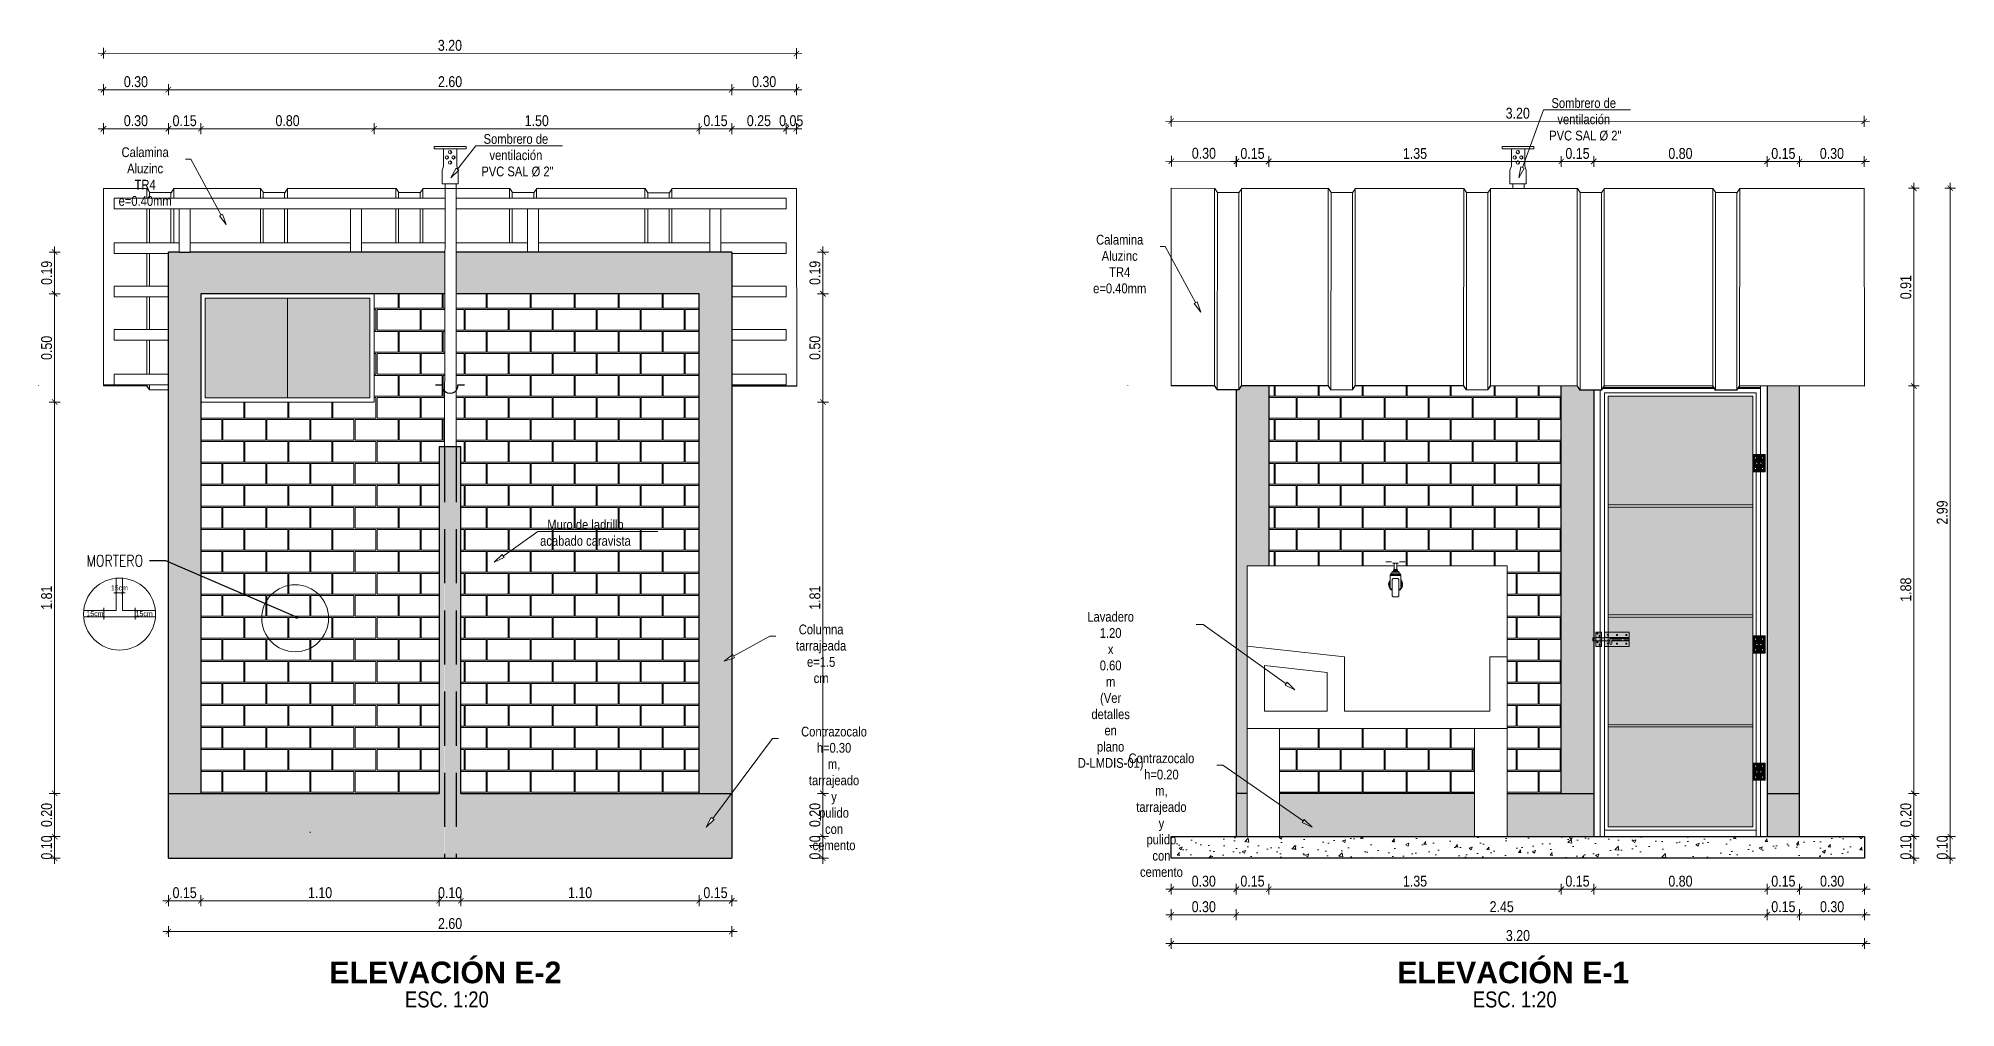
# Model space of a CAD drawing. Header units: metres. Extents: x 116.6 to 157, y -0.9 to 78.1.
# Drawn here: x 134.58 to 143.43, y 67.78 to 72.26 of the extents above; entities that cross this region are included whole.
import ezdxf
from ezdxf import colors
from ezdxf.entities.mleader import LeaderData, LeaderLine
from ezdxf.enums import TextEntityAlignment as Align
from ezdxf.math import Vec2, Vec3

# ---------------------------------------------------------------- set-up
doc = ezdxf.new("R2010")
doc.units = ezdxf.units.M
doc.set_wipeout_variables(frame=1)
doc.linetypes.add('DASHED2', pattern=[0.375, 0.25, -0.125])
doc.linetypes.add('JIS_02_4.0', pattern=[5.5, 4, -1.5])
doc.layers.get('0').update_dxf_attribs({"color": 253})
doc.layers.get('Defpoints').update_dxf_attribs({"color": 30, "lineweight": 9})
for name, color, linetype, lineweight in [('-Accesorios PVC', 88, 'Continuous', 20), ('-Acero techos', 252, 'Continuous', 13), ('-Acotado', 251, 'Continuous', 5), ('-Ladrillo', 34, 'Continuous', 9), ('-Techo', 136, 'Continuous', 20), ('-Textos', 7, 'Continuous', 20), ('-Vista', 148, 'Continuous', 9), ('FIC-2ES_CONCRETO 210', 251, 'Continuous', 30), ('FIC-2ES_PROYECCIONES_', 1, 'JIS_02_4.0', 5), ('FIC-2ES_PUERTA METALICA', 170, 'Continuous', 15), ('FIC-2ES_VEREDA', 253, 'Continuous', 5), ('pluma 1', 1, 'Continuous', 9), ('ProfileEdges', 212, 'Continuous', 9), ('TUBERIA METALICA', 159, 'Continuous', 30), ('ventana', 152, 'Continuous', 20)]:
    doc.layers.add(name, color=color, linetype=linetype, lineweight=lineweight)
for name, color, linetype in [('A_50_CotasExter', 253, 'Continuous'), ('G-TEXTOS-TITULOS', 4, 'Continuous'), ('TUBERIA DE VENTILACION', 152, 'DASHED2')]:
    doc.layers.add(name, color=color, linetype=linetype)
doc.layers.add('FIC-2ES_COTAS', color=7, linetype='Continuous', lineweight=5, true_color=0x6b006b)
doc.layers.add('FIC-2ES_LADRILLOS_', color=7, linetype='Continuous', lineweight=0, true_color=0xf57a00)
doc.styles.add('-Arial Narrow', font='ARIALN.TTF')
doc.styles.add('25-TITULO', font='arialbd.ttf', dxfattribs={"height": 0.1})
doc.styles.add('COTAS Y DIRECTRIZ', font='ARIALN.TTF')
doc.styles.add('FIC-DIRECTRIZ-BOLITA', font='romans.shx', dxfattribs={"width": 0.8})
doc.dimstyles.new('Esc 1_20n', dxfattribs={"dimscale": 0.02, "dimtxt": 2, "dimasz": 1, "dimexe": 1, "dimexo": 1, "dimgap": 0.45, "dimtad": 1, "dimtoh": 1, "dimzin": 3, "dimdsep": 46, "dimtxsty": '-Arial Narrow', "dimblk": 'ARCHTICK', "dimcen": 1, "dimdle": 1, "dimclrd": 252, "dimclre": 252, "dimclrt": 252, "dimadec": 0, "dimazin": 0, "dimtfac": 1, "dimtix": 1, "dimtmove": 1, "dimatfit": 2, "dimldrblk": 'ARCHTICK', "dimfxl": 1, "dimfxlon": 1, "dimtolj": 2, "dimlwd": 5, "dimlwe": 5, "dimarcsym": 0})

msp = doc.modelspace()

# ---------------------------------------------------------------- texts
at = {"layer": '-Textos', "style": '-Arial Narrow'}
for p in [(136.4678, 67.8211), (141.3962, 67.8211)]:
    msp.add_text('ESC. 1:20', height=0.07408, dxfattribs=at).set_placement(p, align=Align.MIDDLE_CENTER)
at = {"layer": 'FIC-2ES_COTAS', "color": 7, "char_height": 0.02343, "attachment_point": 5, "style": 'COTAS Y DIRECTRIZ'}
for insert in [(134.9567, 69.7216), (134.8437, 69.6025), (135.0708, 69.6025)]:
    msp.add_mtext('15cm', dxfattribs=dict(at, insert=insert))
at = {"layer": 'G-TEXTOS-TITULOS', "color": 219, "true_color": 0x642165, "style": '25-TITULO'}
for s, p in [('ELEVACIÓN E-2', (136.4608, 67.9458)), ('ELEVACIÓN E-1', (141.3892, 67.9458))]:
    msp.add_text(s, height=0.1, dxfattribs=at).set_placement(p, align=Align.MIDDLE_CENTER)

# ---------------------------------------------------------------- blocks, each defined once
blk = doc.blocks.new('_Dot')
at = {"color": 0, "linetype": 'ByBlock', "lineweight": -2}
blk.add_line((-0.5, 0), (-1, 0), dxfattribs=at)
at = {"color": 0, "linetype": 'ByBlock', "const_width": 0.5}
blk.add_lwpolyline([(-0.25, 0, 1), (0.25, 0, 1)], format="xyb", close=True, dxfattribs=at)
blk = doc.blocks.new('_ClosedBlank')
at = {"color": 0, "linetype": 'ByBlock', "lineweight": -2}
for p, q in [((-1, 0.17), (0, 0)), ((-1, 0.17), (-1, -0.17)), ((0, 0), (-1, -0.17))]:
    blk.add_line(p, q, dxfattribs=at)
blk = doc.blocks.new('Sombrero de Ventilacion')
at = {"layer": '-Accesorios PVC', "ltscale": 0.009}
for points in [[(-0.105, 0.244), (0.105, 0.244), (0.105, 0.23), (-0.105, 0.23)], [(0.053, 0.089), (0.053, 0), (-0.053, 0), (-0.053, 0.089), (-0.044, 0.116), (-0.044, 0.23), (0.044, 0.23), (0.044, 0.116)]]:
    blk.add_lwpolyline(points, close=True, dxfattribs=at)
for centre in [(-0.022, 0.173), (0.001, 0.208), (0.001, 0.139), (0.022, 0.173)]:
    blk.add_circle(centre, 0.0109, dxfattribs=at)
for centre in [(-0.018, 0.173), (0.005, 0.208), (0.005, 0.139), (0.025, 0.173)]:
    blk.add_arc(centre, 0.0115, 108.8693, 251.1307, dxfattribs=at)
blk = doc.blocks.new('_ArchTick')
at = {"color": 0, "linetype": 'ByBlock', "const_width": 0.15}
blk.add_lwpolyline([(-0.5, -0.5), (0.5, 0.5)], dxfattribs=at)
blk = doc.blocks.new('*D693')
at = {"layer": 'A_50_CotasExter', "color": 252, "lineweight": 5, "transparency": 16777216}
for p, q in [((134.6576, 68.5728), (134.6576, 68.5978)), ((134.6826, 68.5728), (134.6326, 68.5728)), ((134.6576, 68.4728), (134.6576, 68.5728)), ((134.6826, 68.4728), (134.6326, 68.4728)), ((134.6576, 68.4728), (134.6576, 68.4478))]:
    blk.add_line(p, q, dxfattribs=at)
at = {"layer": 'Defpoints', "color": 0, "transparency": 16777216}
for p in [(134.6576, 68.5728), (134.7799, 68.5728), (134.7799, 68.4728)]:
    blk.add_point(p, dxfattribs=at)
at = {"layer": 'A_50_CotasExter', "color": 252, "lineweight": 5, "transparency": 16777216, "xscale": 0.025, "yscale": 0.025, "zscale": 0.025}
for p, rotation in [((134.6576, 68.5728), 270), ((134.6576, 68.4728), 90)]:
    blk.add_blockref('_ArchTick', p, dxfattribs=dict(at, rotation=rotation))
at = {"layer": 'A_50_CotasExter', "color": 252, "transparency": 16777216, "insert": (134.6208, 68.5228), "char_height": 0.05, "attachment_point": 5, "rotation": 90, "style": '-Arial Narrow'}
blk.add_mtext('\\A2;0.10', dxfattribs=at)
blk = doc.blocks.new('*D694')
at = {"layer": 'A_50_CotasExter', "color": 252, "lineweight": 5, "transparency": 16777216}
for p, q in [((134.6826, 68.7728), (134.6326, 68.7728)), ((134.6576, 68.5478), (134.6576, 68.7978)), ((134.6826, 68.5728), (134.6326, 68.5728))]:
    blk.add_line(p, q, dxfattribs=at)
at = {"layer": 'Defpoints', "color": 0, "transparency": 16777216}
for p in [(134.6576, 68.7728), (135.0799, 68.7728), (134.7799, 68.5728)]:
    blk.add_point(p, dxfattribs=at)
at = {"layer": 'A_50_CotasExter', "color": 252, "lineweight": 5, "transparency": 16777216, "xscale": 0.025, "yscale": 0.025, "zscale": 0.025}
for p, rotation in [((134.6576, 68.7728), 90), ((134.6576, 68.5728), 270)]:
    blk.add_blockref('_ArchTick', p, dxfattribs=dict(at, rotation=rotation))
at = {"layer": 'A_50_CotasExter', "color": 252, "transparency": 16777216, "insert": (134.6208, 68.6728), "char_height": 0.05, "attachment_point": 5, "rotation": 90, "style": '-Arial Narrow'}
blk.add_mtext('\\A2;0.20', dxfattribs=at)
blk = doc.blocks.new('*D695')
at = {"layer": 'A_50_CotasExter', "color": 252, "lineweight": 5, "transparency": 16777216}
for p, q in [((134.6826, 70.5801), (134.6326, 70.5801)), ((134.6576, 68.7478), (134.6576, 70.6051)), ((134.6826, 68.7728), (134.6326, 68.7728))]:
    blk.add_line(p, q, dxfattribs=at)
at = {"layer": 'Defpoints', "color": 0, "transparency": 16777216}
for p in [(134.6576, 70.5801), (135.2299, 70.5801), (135.0799, 68.7728)]:
    blk.add_point(p, dxfattribs=at)
at = {"layer": 'A_50_CotasExter', "color": 252, "lineweight": 5, "transparency": 16777216, "xscale": 0.025, "yscale": 0.025, "zscale": 0.025}
for p, rotation in [((134.6576, 70.5801), 90), ((134.6576, 68.7728), 270)]:
    blk.add_blockref('_ArchTick', p, dxfattribs=dict(at, rotation=rotation))
at = {"layer": 'A_50_CotasExter', "color": 252, "transparency": 16777216, "insert": (134.6208, 69.6764), "char_height": 0.05, "attachment_point": 5, "rotation": 90, "style": '-Arial Narrow'}
blk.add_mtext('\\A2;1.81', dxfattribs=at)
blk = doc.blocks.new('*D696')
at = {"layer": 'A_50_CotasExter', "color": 252, "lineweight": 5, "transparency": 16777216}
for p, q in [((134.6826, 71.0801), (134.6326, 71.0801)), ((134.6576, 70.5551), (134.6576, 71.1051)), ((134.6826, 70.5801), (134.6326, 70.5801))]:
    blk.add_line(p, q, dxfattribs=at)
at = {"layer": 'Defpoints', "color": 0, "transparency": 16777216}
for p in [(134.6576, 71.0801), (135.2299, 71.0801), (135.2299, 70.5801)]:
    blk.add_point(p, dxfattribs=at)
at = {"layer": 'A_50_CotasExter', "color": 252, "lineweight": 5, "transparency": 16777216, "xscale": 0.025, "yscale": 0.025, "zscale": 0.025}
for p, rotation in [((134.6576, 71.0801), 90), ((134.6576, 70.5801), 270)]:
    blk.add_blockref('_ArchTick', p, dxfattribs=dict(at, rotation=rotation))
at = {"layer": 'A_50_CotasExter', "color": 252, "transparency": 16777216, "insert": (134.6208, 70.8301), "char_height": 0.05, "attachment_point": 5, "rotation": 90, "style": '-Arial Narrow'}
blk.add_mtext('\\A2;0.50', dxfattribs=at)
blk = doc.blocks.new('*D697')
at = {"layer": 'A_50_CotasExter', "color": 252, "lineweight": 5, "transparency": 16777216}
for p, q in [((134.6826, 71.2728), (134.6326, 71.2728)), ((134.6576, 71.0551), (134.6576, 71.2978)), ((134.6826, 71.0801), (134.6326, 71.0801))]:
    blk.add_line(p, q, dxfattribs=at)
at = {"layer": 'Defpoints', "color": 0, "transparency": 16777216}
for p in [(134.6576, 71.2728), (135.0799, 71.2728), (135.2299, 71.0801)]:
    blk.add_point(p, dxfattribs=at)
at = {"layer": 'A_50_CotasExter', "color": 252, "lineweight": 5, "transparency": 16777216, "xscale": 0.025, "yscale": 0.025, "zscale": 0.025}
for p, rotation in [((134.6576, 71.2728), 90), ((134.6576, 71.0801), 270)]:
    blk.add_blockref('_ArchTick', p, dxfattribs=dict(at, rotation=rotation))
at = {"layer": 'A_50_CotasExter', "color": 252, "transparency": 16777216, "insert": (134.6208, 71.1764), "char_height": 0.05, "attachment_point": 5, "rotation": 90, "style": '-Arial Narrow'}
blk.add_mtext('\\A2;0.19', dxfattribs=at)
blk = doc.blocks.new('*D700')
at = {"layer": 'A_50_CotasExter', "color": 252, "lineweight": 5, "transparency": 16777216}
for p, q in [((138.2034, 68.5728), (138.2034, 68.5978)), ((138.1784, 68.5728), (138.2284, 68.5728)), ((138.2034, 68.4728), (138.2034, 68.5728)), ((138.1784, 68.4728), (138.2284, 68.4728)), ((138.2034, 68.4728), (138.2034, 68.4478))]:
    blk.add_line(p, q, dxfattribs=at)
at = {"layer": 'Defpoints', "color": 0, "transparency": 16777216}
for p in [(138.0811, 68.5728), (138.2034, 68.5728), (138.0811, 68.4728)]:
    blk.add_point(p, dxfattribs=at)
at = {"layer": 'A_50_CotasExter', "color": 252, "lineweight": 5, "transparency": 16777216, "xscale": 0.025, "yscale": 0.025, "zscale": 0.025}
for p, rotation in [((138.2034, 68.5728), 270), ((138.2034, 68.4728), 90)]:
    blk.add_blockref('_ArchTick', p, dxfattribs=dict(at, rotation=rotation))
at = {"layer": 'A_50_CotasExter', "color": 252, "transparency": 16777216, "insert": (138.1667, 68.5228), "char_height": 0.05, "attachment_point": 5, "rotation": 90, "style": '-Arial Narrow'}
blk.add_mtext('\\A2;0.10', dxfattribs=at)
blk = doc.blocks.new('*D701')
at = {"layer": 'A_50_CotasExter', "color": 252, "lineweight": 5, "transparency": 16777216}
for p, q in [((138.1784, 68.7728), (138.2284, 68.7728)), ((138.2034, 68.5478), (138.2034, 68.7978)), ((138.1784, 68.5728), (138.2284, 68.5728))]:
    blk.add_line(p, q, dxfattribs=at)
at = {"layer": 'Defpoints', "color": 0, "transparency": 16777216}
for p in [(137.7811, 68.7728), (138.2034, 68.7728), (138.0811, 68.5728)]:
    blk.add_point(p, dxfattribs=at)
at = {"layer": 'A_50_CotasExter', "color": 252, "lineweight": 5, "transparency": 16777216, "xscale": 0.025, "yscale": 0.025, "zscale": 0.025}
for p, rotation in [((138.2034, 68.7728), 90), ((138.2034, 68.5728), 270)]:
    blk.add_blockref('_ArchTick', p, dxfattribs=dict(at, rotation=rotation))
at = {"layer": 'A_50_CotasExter', "color": 252, "transparency": 16777216, "insert": (138.1667, 68.6728), "char_height": 0.05, "attachment_point": 5, "rotation": 90, "style": '-Arial Narrow'}
blk.add_mtext('\\A2;0.20', dxfattribs=at)
blk = doc.blocks.new('*D702')
at = {"layer": 'A_50_CotasExter', "color": 252, "lineweight": 5, "transparency": 16777216}
for p, q in [((138.1784, 70.5801), (138.2284, 70.5801)), ((138.2034, 68.7478), (138.2034, 70.6051)), ((138.1784, 68.7728), (138.2284, 68.7728))]:
    blk.add_line(p, q, dxfattribs=at)
at = {"layer": 'Defpoints', "color": 0, "transparency": 16777216}
for p in [(137.6311, 70.5801), (138.2034, 70.5801), (137.7811, 68.7728)]:
    blk.add_point(p, dxfattribs=at)
at = {"layer": 'A_50_CotasExter', "color": 252, "lineweight": 5, "transparency": 16777216, "xscale": 0.025, "yscale": 0.025, "zscale": 0.025}
for p, rotation in [((138.2034, 70.5801), 90), ((138.2034, 68.7728), 270)]:
    blk.add_blockref('_ArchTick', p, dxfattribs=dict(at, rotation=rotation))
at = {"layer": 'A_50_CotasExter', "color": 252, "transparency": 16777216, "insert": (138.1667, 69.6764), "char_height": 0.05, "attachment_point": 5, "rotation": 90, "style": '-Arial Narrow'}
blk.add_mtext('\\A2;1.81', dxfattribs=at)
blk = doc.blocks.new('*D698')
at = {"layer": 'A_50_CotasExter', "color": 252, "lineweight": 5, "transparency": 16777216}
for p, q in [((138.1784, 71.0801), (138.2284, 71.0801)), ((138.2034, 70.5551), (138.2034, 71.1051)), ((138.1784, 70.5801), (138.2284, 70.5801))]:
    blk.add_line(p, q, dxfattribs=at)
at = {"layer": 'Defpoints', "color": 0, "transparency": 16777216}
for p in [(137.6311, 71.0801), (138.2034, 71.0801), (137.6311, 70.5801)]:
    blk.add_point(p, dxfattribs=at)
at = {"layer": 'A_50_CotasExter', "color": 252, "lineweight": 5, "transparency": 16777216, "xscale": 0.025, "yscale": 0.025, "zscale": 0.025}
for p, rotation in [((138.2034, 71.0801), 90), ((138.2034, 70.5801), 270)]:
    blk.add_blockref('_ArchTick', p, dxfattribs=dict(at, rotation=rotation))
at = {"layer": 'A_50_CotasExter', "color": 252, "transparency": 16777216, "insert": (138.1667, 70.8301), "char_height": 0.05, "attachment_point": 5, "rotation": 90, "style": '-Arial Narrow'}
blk.add_mtext('\\A2;0.50', dxfattribs=at)
blk = doc.blocks.new('*D699')
at = {"layer": 'A_50_CotasExter', "color": 252, "lineweight": 5, "transparency": 16777216}
for p, q in [((138.1784, 71.2728), (138.2284, 71.2728)), ((138.2034, 71.0551), (138.2034, 71.2978)), ((138.1784, 71.0801), (138.2284, 71.0801))]:
    blk.add_line(p, q, dxfattribs=at)
at = {"layer": 'Defpoints', "color": 0, "transparency": 16777216}
for p in [(137.7811, 71.2728), (138.2034, 71.2728), (137.6311, 71.0801)]:
    blk.add_point(p, dxfattribs=at)
at = {"layer": 'A_50_CotasExter', "color": 252, "lineweight": 5, "transparency": 16777216, "xscale": 0.025, "yscale": 0.025, "zscale": 0.025}
for p, rotation in [((138.2034, 71.2728), 90), ((138.2034, 71.0801), 270)]:
    blk.add_blockref('_ArchTick', p, dxfattribs=dict(at, rotation=rotation))
at = {"layer": 'A_50_CotasExter', "color": 252, "transparency": 16777216, "insert": (138.1667, 71.1764), "char_height": 0.05, "attachment_point": 5, "rotation": 90, "style": '-Arial Narrow'}
blk.add_mtext('\\A2;0.19', dxfattribs=at)
blk = doc.blocks.new('*D703')
at = {"layer": 'A_50_CotasExter', "color": 252, "lineweight": 5, "transparency": 16777216}
for p, q in [((134.8828, 71.8172), (134.8828, 71.8672)), ((135.1826, 71.8172), (135.1826, 71.8672)), ((134.8578, 71.8422), (135.2076, 71.8422))]:
    blk.add_line(p, q, dxfattribs=at)
at = {"layer": 'Defpoints', "color": 0, "transparency": 16777216}
for p in [(135.1826, 71.8422), (134.8828, 71.521), (135.1826, 71.2728)]:
    blk.add_point(p, dxfattribs=at)
at = {"layer": 'A_50_CotasExter', "color": 252, "lineweight": 5, "transparency": 16777216, "xscale": 0.025, "yscale": 0.025, "zscale": 0.025, "rotation": 180}
blk.add_blockref('_ArchTick', (134.8828, 71.8422), dxfattribs=at)
at = {"layer": 'A_50_CotasExter', "color": 252, "lineweight": 5, "transparency": 16777216, "xscale": 0.025, "yscale": 0.025, "zscale": 0.025}
blk.add_blockref('_ArchTick', (135.1826, 71.8422), dxfattribs=at)
at = {"layer": 'A_50_CotasExter', "color": 252, "transparency": 16777216, "insert": (135.0327, 71.879), "char_height": 0.05, "attachment_point": 5, "style": '-Arial Narrow'}
blk.add_mtext('\\A2;0.30', dxfattribs=at)
blk = doc.blocks.new('*D704')
at = {"layer": 'A_50_CotasExter', "color": 252, "lineweight": 5, "transparency": 16777216}
for p, q in [((135.1826, 71.8172), (135.1826, 71.8672)), ((135.3326, 71.8172), (135.3326, 71.8672)), ((135.1576, 71.8422), (135.3576, 71.8422))]:
    blk.add_line(p, q, dxfattribs=at)
at = {"layer": 'Defpoints', "color": 0, "transparency": 16777216}
for p in [(135.3326, 71.8422), (135.1826, 71.2728), (135.3326, 71.0801)]:
    blk.add_point(p, dxfattribs=at)
at = {"layer": 'A_50_CotasExter', "color": 252, "lineweight": 5, "transparency": 16777216, "xscale": 0.025, "yscale": 0.025, "zscale": 0.025, "rotation": 180}
blk.add_blockref('_ArchTick', (135.1826, 71.8422), dxfattribs=at)
at = {"layer": 'A_50_CotasExter', "color": 252, "lineweight": 5, "transparency": 16777216, "xscale": 0.025, "yscale": 0.025, "zscale": 0.025}
blk.add_blockref('_ArchTick', (135.3326, 71.8422), dxfattribs=at)
at = {"layer": 'A_50_CotasExter', "color": 252, "transparency": 16777216, "insert": (135.2576, 71.879), "char_height": 0.05, "attachment_point": 5, "style": '-Arial Narrow'}
blk.add_mtext('\\A2;0.15', dxfattribs=at)
blk = doc.blocks.new('*D705')
at = {"layer": 'A_50_CotasExter', "color": 252, "lineweight": 5, "transparency": 16777216}
for p, q in [((135.3326, 71.8172), (135.3326, 71.8672)), ((136.1326, 71.8172), (136.1326, 71.8672)), ((135.3076, 71.8422), (136.1576, 71.8422))]:
    blk.add_line(p, q, dxfattribs=at)
at = {"layer": 'Defpoints', "color": 0, "transparency": 16777216}
for p in [(136.1326, 71.8422), (135.3326, 71.0801), (136.1326, 71.0801)]:
    blk.add_point(p, dxfattribs=at)
at = {"layer": 'A_50_CotasExter', "color": 252, "lineweight": 5, "transparency": 16777216, "xscale": 0.025, "yscale": 0.025, "zscale": 0.025, "rotation": 180}
blk.add_blockref('_ArchTick', (135.3326, 71.8422), dxfattribs=at)
at = {"layer": 'A_50_CotasExter', "color": 252, "lineweight": 5, "transparency": 16777216, "xscale": 0.025, "yscale": 0.025, "zscale": 0.025}
blk.add_blockref('_ArchTick', (136.1326, 71.8422), dxfattribs=at)
at = {"layer": 'A_50_CotasExter', "color": 252, "transparency": 16777216, "insert": (135.7326, 71.879), "char_height": 0.05, "attachment_point": 5, "style": '-Arial Narrow'}
blk.add_mtext('\\A2;0.80', dxfattribs=at)
blk = doc.blocks.new('*D706')
at = {"layer": 'A_50_CotasExter', "color": 252, "lineweight": 5, "transparency": 16777216}
for p, q in [((136.1326, 71.8172), (136.1326, 71.8672)), ((137.6326, 71.8172), (137.6326, 71.8672)), ((136.1076, 71.8422), (137.6576, 71.8422))]:
    blk.add_line(p, q, dxfattribs=at)
at = {"layer": 'Defpoints', "color": 0, "transparency": 16777216}
for p in [(137.6326, 71.8422), (136.1326, 71.0801), (137.6326, 71.0801)]:
    blk.add_point(p, dxfattribs=at)
at = {"layer": 'A_50_CotasExter', "color": 252, "lineweight": 5, "transparency": 16777216, "xscale": 0.025, "yscale": 0.025, "zscale": 0.025, "rotation": 180}
blk.add_blockref('_ArchTick', (136.1326, 71.8422), dxfattribs=at)
at = {"layer": 'A_50_CotasExter', "color": 252, "lineweight": 5, "transparency": 16777216, "xscale": 0.025, "yscale": 0.025, "zscale": 0.025}
blk.add_blockref('_ArchTick', (137.6326, 71.8422), dxfattribs=at)
at = {"layer": 'A_50_CotasExter', "color": 252, "transparency": 16777216, "insert": (136.8826, 71.879), "char_height": 0.05, "attachment_point": 5, "style": '-Arial Narrow'}
blk.add_mtext('\\A2;1.50', dxfattribs=at)
blk = doc.blocks.new('*D707')
at = {"layer": 'A_50_CotasExter', "color": 252, "lineweight": 5, "transparency": 16777216}
for p, q in [((137.6326, 71.8172), (137.6326, 71.8672)), ((137.7826, 71.8172), (137.7826, 71.8672)), ((137.6076, 71.8422), (137.8076, 71.8422))]:
    blk.add_line(p, q, dxfattribs=at)
at = {"layer": 'Defpoints', "color": 0, "transparency": 16777216}
for p in [(137.7826, 71.8422), (137.7826, 71.2728), (137.6326, 71.0801)]:
    blk.add_point(p, dxfattribs=at)
at = {"layer": 'A_50_CotasExter', "color": 252, "lineweight": 5, "transparency": 16777216, "xscale": 0.025, "yscale": 0.025, "zscale": 0.025, "rotation": 180}
blk.add_blockref('_ArchTick', (137.6326, 71.8422), dxfattribs=at)
at = {"layer": 'A_50_CotasExter', "color": 252, "lineweight": 5, "transparency": 16777216, "xscale": 0.025, "yscale": 0.025, "zscale": 0.025}
blk.add_blockref('_ArchTick', (137.7826, 71.8422), dxfattribs=at)
at = {"layer": 'A_50_CotasExter', "color": 252, "transparency": 16777216, "insert": (137.7076, 71.879), "char_height": 0.05, "attachment_point": 5, "style": '-Arial Narrow'}
blk.add_mtext('\\A2;0.15', dxfattribs=at)
blk = doc.blocks.new('*D708')
at = {"layer": 'A_50_CotasExter', "color": 252, "lineweight": 5, "transparency": 16777216}
for p, q in [((137.7826, 71.8172), (137.7826, 71.8672)), ((138.0334, 71.8172), (138.0334, 71.8672)), ((137.7576, 71.8422), (138.0584, 71.8422))]:
    blk.add_line(p, q, dxfattribs=at)
at = {"layer": 'Defpoints', "color": 0, "transparency": 16777216}
for p in [(138.0334, 71.8422), (138.0334, 71.521), (137.7826, 71.2728)]:
    blk.add_point(p, dxfattribs=at)
at = {"layer": 'A_50_CotasExter', "color": 252, "lineweight": 5, "transparency": 16777216, "xscale": 0.025, "yscale": 0.025, "zscale": 0.025, "rotation": 180}
blk.add_blockref('_ArchTick', (137.7826, 71.8422), dxfattribs=at)
at = {"layer": 'A_50_CotasExter', "color": 252, "lineweight": 5, "transparency": 16777216, "xscale": 0.025, "yscale": 0.025, "zscale": 0.025}
blk.add_blockref('_ArchTick', (138.0334, 71.8422), dxfattribs=at)
at = {"layer": 'A_50_CotasExter', "color": 252, "transparency": 16777216, "insert": (137.908, 71.879), "char_height": 0.05, "attachment_point": 5, "style": '-Arial Narrow'}
blk.add_mtext('\\A2;0.25', dxfattribs=at)
blk = doc.blocks.new('*D709')
at = {"layer": 'A_50_CotasExter', "color": 252, "lineweight": 5, "transparency": 16777216}
for p, q in [((138.0334, 71.8172), (138.0334, 71.8672)), ((138.0808, 71.8172), (138.0808, 71.8672)), ((138.0334, 71.8422), (138.0084, 71.8422)), ((138.0808, 71.8422), (138.0334, 71.8422)), ((138.0808, 71.8422), (138.1058, 71.8422))]:
    blk.add_line(p, q, dxfattribs=at)
at = {"layer": 'Defpoints', "color": 0, "transparency": 16777216}
for p in [(138.0334, 71.8422), (138.0334, 71.5668), (138.0808, 71.5207)]:
    blk.add_point(p, dxfattribs=at)
at = {"layer": 'A_50_CotasExter', "color": 252, "lineweight": 5, "transparency": 16777216, "xscale": 0.025, "yscale": 0.025, "zscale": 0.025}
blk.add_blockref('_ArchTick', (138.0334, 71.8422), dxfattribs=at)
at = {"layer": 'A_50_CotasExter', "color": 252, "lineweight": 5, "transparency": 16777216, "xscale": 0.025, "yscale": 0.025, "zscale": 0.025, "rotation": 180}
blk.add_blockref('_ArchTick', (138.0808, 71.8422), dxfattribs=at)
at = {"layer": 'A_50_CotasExter', "color": 252, "transparency": 16777216, "insert": (138.0571, 71.879), "char_height": 0.05, "attachment_point": 5, "style": '-Arial Narrow'}
blk.add_mtext('\\A2;0.05', dxfattribs=at)
blk = doc.blocks.new('*D710')
at = {"layer": 'A_50_CotasExter', "color": 252, "lineweight": 5, "transparency": 16777216}
for p, q in [((134.8828, 71.9975), (134.8828, 72.0475)), ((135.1826, 71.9975), (135.1826, 72.0475)), ((134.8578, 72.0225), (135.2076, 72.0225))]:
    blk.add_line(p, q, dxfattribs=at)
at = {"layer": 'Defpoints', "color": 0, "transparency": 16777216}
for p in [(135.1826, 72.0225), (134.8828, 71.5668), (135.1826, 71.5668)]:
    blk.add_point(p, dxfattribs=at)
at = {"layer": 'A_50_CotasExter', "color": 252, "lineweight": 5, "transparency": 16777216, "xscale": 0.025, "yscale": 0.025, "zscale": 0.025, "rotation": 180}
blk.add_blockref('_ArchTick', (134.8828, 72.0225), dxfattribs=at)
at = {"layer": 'A_50_CotasExter', "color": 252, "lineweight": 5, "transparency": 16777216, "xscale": 0.025, "yscale": 0.025, "zscale": 0.025}
blk.add_blockref('_ArchTick', (135.1826, 72.0225), dxfattribs=at)
at = {"layer": 'A_50_CotasExter', "color": 252, "transparency": 16777216, "insert": (135.0327, 72.0592), "char_height": 0.05, "attachment_point": 5, "style": '-Arial Narrow'}
blk.add_mtext('\\A2;0.30', dxfattribs=at)
blk = doc.blocks.new('*D711')
at = {"layer": 'A_50_CotasExter', "color": 252, "lineweight": 5, "transparency": 16777216}
for p, q in [((135.1826, 71.9975), (135.1826, 72.0475)), ((137.7826, 71.9975), (137.7826, 72.0475)), ((135.1576, 72.0225), (137.8076, 72.0225))]:
    blk.add_line(p, q, dxfattribs=at)
at = {"layer": 'Defpoints', "color": 0, "transparency": 16777216}
for p in [(137.7826, 72.0225), (135.1826, 71.5668), (137.7826, 71.2728)]:
    blk.add_point(p, dxfattribs=at)
at = {"layer": 'A_50_CotasExter', "color": 252, "lineweight": 5, "transparency": 16777216, "xscale": 0.025, "yscale": 0.025, "zscale": 0.025}
for p, rotation in [((135.1826, 72.0225), 179.9999999999821), ((137.7826, 72.0225), 359.999999999982)]:
    blk.add_blockref('_ArchTick', p, dxfattribs=dict(at, rotation=rotation))
at = {"layer": 'A_50_CotasExter', "color": 252, "transparency": 16777216, "insert": (136.4826, 72.0592), "char_height": 0.05, "attachment_point": 5, "style": '-Arial Narrow'}
blk.add_mtext('\\A2;2.60', dxfattribs=at)
blk = doc.blocks.new('*D712')
at = {"layer": 'A_50_CotasExter', "color": 252, "lineweight": 5, "transparency": 16777216}
for p, q in [((137.7826, 71.9975), (137.7826, 72.0475)), ((138.0816, 71.9975), (138.0816, 72.0475)), ((137.7576, 72.0225), (138.1066, 72.0225))]:
    blk.add_line(p, q, dxfattribs=at)
at = {"layer": 'Defpoints', "color": 0, "transparency": 16777216}
for p in [(138.0816, 72.0225), (137.7826, 71.2728), (138.0816, 71.1096)]:
    blk.add_point(p, dxfattribs=at)
at = {"layer": 'A_50_CotasExter', "color": 252, "lineweight": 5, "transparency": 16777216, "xscale": 0.025, "yscale": 0.025, "zscale": 0.025}
for p, rotation in [((137.7826, 72.0225), 179.9999999999821), ((138.0816, 72.0225), 359.999999999982)]:
    blk.add_blockref('_ArchTick', p, dxfattribs=dict(at, rotation=rotation))
at = {"layer": 'A_50_CotasExter', "color": 252, "transparency": 16777216, "insert": (137.9321, 72.0592), "char_height": 0.05, "attachment_point": 5, "style": '-Arial Narrow'}
blk.add_mtext('\\A2;0.30', dxfattribs=at)
blk = doc.blocks.new('*D713')
at = {"layer": 'A_50_CotasExter', "color": 252, "lineweight": 5, "transparency": 16777216}
for p, q in [((134.883, 72.1657), (134.8831, 72.2157)), ((138.081, 72.1644), (138.081, 72.2144)), ((138.106, 72.1894), (134.858, 72.1907))]:
    blk.add_line(p, q, dxfattribs=at)
at = {"layer": 'Defpoints', "color": 0, "transparency": 16777216}
for p in [(134.883, 72.1907), (134.8828, 71.5668), (138.0808, 71.5655)]:
    blk.add_point(p, dxfattribs=at)
at = {"layer": 'A_50_CotasExter', "color": 252, "lineweight": 5, "transparency": 16777216, "xscale": 0.025, "yscale": 0.025, "zscale": 0.025}
for p, rotation in [((134.883, 72.1907), 179.9769581682125), ((138.081, 72.1894), 359.9769581682125)]:
    blk.add_blockref('_ArchTick', p, dxfattribs=dict(at, rotation=rotation))
at = {"layer": 'A_50_CotasExter', "color": 252, "transparency": 16777216, "insert": (136.482, 72.2268), "char_height": 0.05, "attachment_point": 5, "rotation": 359.97696, "style": '-Arial Narrow'}
blk.add_mtext('\\A2;3.20', dxfattribs=at)
blk = doc.blocks.new('*D714')
at = {"layer": 'A_50_CotasExter', "color": 252, "lineweight": 5, "transparency": 16777216}
for p, q in [((139.786, 68.3302), (140.136, 68.3302)), ((139.811, 68.3552), (139.811, 68.3052)), ((140.111, 68.3552), (140.111, 68.3052))]:
    blk.add_line(p, q, dxfattribs=at)
at = {"layer": 'Defpoints', "color": 0, "transparency": 16777216}
for p in [(139.811, 68.4728), (140.111, 68.4728), (140.111, 68.3302)]:
    blk.add_point(p, dxfattribs=at)
at = {"layer": 'A_50_CotasExter', "color": 252, "lineweight": 5, "transparency": 16777216, "xscale": 0.025, "yscale": 0.025, "zscale": 0.025, "rotation": 180}
blk.add_blockref('_ArchTick', (139.811, 68.3302), dxfattribs=at)
at = {"layer": 'A_50_CotasExter', "color": 252, "lineweight": 5, "transparency": 16777216, "xscale": 0.025, "yscale": 0.025, "zscale": 0.025}
blk.add_blockref('_ArchTick', (140.111, 68.3302), dxfattribs=at)
at = {"layer": 'A_50_CotasExter', "color": 252, "transparency": 16777216, "insert": (139.961, 68.367), "char_height": 0.05, "attachment_point": 5, "style": '-Arial Narrow'}
blk.add_mtext('\\A2;0.30', dxfattribs=at)
blk = doc.blocks.new('*D715')
at = {"layer": 'A_50_CotasExter', "color": 252, "lineweight": 5, "transparency": 16777216}
for p, q in [((140.086, 68.3302), (140.286, 68.3302)), ((140.111, 68.3552), (140.111, 68.3052)), ((140.261, 68.3552), (140.261, 68.3052))]:
    blk.add_line(p, q, dxfattribs=at)
at = {"layer": 'Defpoints', "color": 0, "transparency": 16777216}
for p in [(140.261, 69.8228), (140.111, 68.4728), (140.261, 68.3302)]:
    blk.add_point(p, dxfattribs=at)
at = {"layer": 'A_50_CotasExter', "color": 252, "lineweight": 5, "transparency": 16777216, "xscale": 0.025, "yscale": 0.025, "zscale": 0.025}
for p, rotation in [((140.111, 68.3302), 180.0000000000054), ((140.261, 68.3302), 5.44510961466554e-12)]:
    blk.add_blockref('_ArchTick', p, dxfattribs=dict(at, rotation=rotation))
at = {"layer": 'A_50_CotasExter', "color": 252, "transparency": 16777216, "insert": (140.186, 68.367), "char_height": 0.05, "attachment_point": 5, "style": '-Arial Narrow'}
blk.add_mtext('\\A2;0.15', dxfattribs=at)
blk = doc.blocks.new('*D716')
at = {"layer": 'A_50_CotasExter', "color": 252, "lineweight": 5, "transparency": 16777216}
for p, q in [((140.236, 68.3302), (141.6359, 68.3302)), ((140.261, 68.3552), (140.261, 68.3052)), ((141.6109, 68.3552), (141.6109, 68.3052))]:
    blk.add_line(p, q, dxfattribs=at)
at = {"layer": 'Defpoints', "color": 0, "transparency": 16777216}
for p in [(140.261, 69.8228), (141.6109, 68.7727), (141.6109, 68.3302)]:
    blk.add_point(p, dxfattribs=at)
at = {"layer": 'A_50_CotasExter', "color": 252, "lineweight": 5, "transparency": 16777216, "xscale": 0.025, "yscale": 0.025, "zscale": 0.025}
for p, rotation in [((140.261, 68.3302), 180.0000000000054), ((141.6109, 68.3302), 5.44510961466554e-12)]:
    blk.add_blockref('_ArchTick', p, dxfattribs=dict(at, rotation=rotation))
at = {"layer": 'A_50_CotasExter', "color": 252, "transparency": 16777216, "insert": (140.936, 68.367), "char_height": 0.05, "attachment_point": 5, "style": '-Arial Narrow'}
blk.add_mtext('\\A2;1.35', dxfattribs=at)
blk = doc.blocks.new('*D717')
at = {"layer": 'A_50_CotasExter', "color": 252, "lineweight": 5, "transparency": 16777216}
for p, q in [((141.5859, 68.3302), (141.786, 68.3302)), ((141.6109, 68.3552), (141.6109, 68.3052)), ((141.761, 68.3552), (141.761, 68.3052))]:
    blk.add_line(p, q, dxfattribs=at)
at = {"layer": 'Defpoints', "color": 0, "transparency": 16777216}
for p in [(141.6109, 68.7727), (141.761, 68.7727), (141.761, 68.3302)]:
    blk.add_point(p, dxfattribs=at)
at = {"layer": 'A_50_CotasExter', "color": 252, "lineweight": 5, "transparency": 16777216, "xscale": 0.025, "yscale": 0.025, "zscale": 0.025}
for p, rotation in [((141.6109, 68.3302), 180.0000000000054), ((141.761, 68.3302), 5.44510961466554e-12)]:
    blk.add_blockref('_ArchTick', p, dxfattribs=dict(at, rotation=rotation))
at = {"layer": 'A_50_CotasExter', "color": 252, "transparency": 16777216, "insert": (141.686, 68.367), "char_height": 0.05, "attachment_point": 5, "style": '-Arial Narrow'}
blk.add_mtext('\\A2;0.15', dxfattribs=at)
blk = doc.blocks.new('*D718')
at = {"layer": 'A_50_CotasExter', "color": 252, "lineweight": 5, "transparency": 16777216}
for p, q in [((141.736, 68.3302), (142.586, 68.3302)), ((141.761, 68.3552), (141.761, 68.3052)), ((142.561, 68.3552), (142.561, 68.3052))]:
    blk.add_line(p, q, dxfattribs=at)
at = {"layer": 'Defpoints', "color": 0, "transparency": 16777216}
for p in [(141.761, 68.7727), (142.561, 68.7727), (142.561, 68.3302)]:
    blk.add_point(p, dxfattribs=at)
at = {"layer": 'A_50_CotasExter', "color": 252, "lineweight": 5, "transparency": 16777216, "xscale": 0.025, "yscale": 0.025, "zscale": 0.025}
for p, rotation in [((141.761, 68.3302), 180.0000000000054), ((142.561, 68.3302), 5.44510961466554e-12)]:
    blk.add_blockref('_ArchTick', p, dxfattribs=dict(at, rotation=rotation))
at = {"layer": 'A_50_CotasExter', "color": 252, "transparency": 16777216, "insert": (142.161, 68.367), "char_height": 0.05, "attachment_point": 5, "style": '-Arial Narrow'}
blk.add_mtext('\\A2;0.80', dxfattribs=at)
blk = doc.blocks.new('*D719')
at = {"layer": 'A_50_CotasExter', "color": 252, "lineweight": 5, "transparency": 16777216}
for p, q in [((142.536, 68.3302), (142.736, 68.3302)), ((142.561, 68.3552), (142.561, 68.3052)), ((142.711, 68.3552), (142.711, 68.3052))]:
    blk.add_line(p, q, dxfattribs=at)
at = {"layer": 'Defpoints', "color": 0, "transparency": 16777216}
for p in [(142.561, 68.7727), (142.711, 68.7727), (142.711, 68.3302)]:
    blk.add_point(p, dxfattribs=at)
at = {"layer": 'A_50_CotasExter', "color": 252, "lineweight": 5, "transparency": 16777216, "xscale": 0.025, "yscale": 0.025, "zscale": 0.025}
for p, rotation in [((142.561, 68.3302), 180.0000000000054), ((142.711, 68.3302), 5.44510961466554e-12)]:
    blk.add_blockref('_ArchTick', p, dxfattribs=dict(at, rotation=rotation))
at = {"layer": 'A_50_CotasExter', "color": 252, "transparency": 16777216, "insert": (142.636, 68.367), "char_height": 0.05, "attachment_point": 5, "style": '-Arial Narrow'}
blk.add_mtext('\\A2;0.15', dxfattribs=at)
blk = doc.blocks.new('*D720')
at = {"layer": 'A_50_CotasExter', "color": 252, "lineweight": 5, "transparency": 16777216}
for p, q in [((139.811, 68.2373), (139.811, 68.1873)), ((140.111, 68.2373), (140.111, 68.1873)), ((139.786, 68.2123), (140.136, 68.2123))]:
    blk.add_line(p, q, dxfattribs=at)
at = {"layer": 'Defpoints', "color": 0, "transparency": 16777216}
for p in [(139.811, 68.5728), (140.111, 68.5728), (140.111, 68.2123)]:
    blk.add_point(p, dxfattribs=at)
at = {"layer": 'A_50_CotasExter', "color": 252, "lineweight": 5, "transparency": 16777216, "xscale": 0.025, "yscale": 0.025, "zscale": 0.025, "rotation": 180}
blk.add_blockref('_ArchTick', (139.811, 68.2123), dxfattribs=at)
at = {"layer": 'A_50_CotasExter', "color": 252, "lineweight": 5, "transparency": 16777216, "xscale": 0.025, "yscale": 0.025, "zscale": 0.025}
blk.add_blockref('_ArchTick', (140.111, 68.2123), dxfattribs=at)
at = {"layer": 'A_50_CotasExter', "color": 252, "transparency": 16777216, "insert": (139.961, 68.2491), "char_height": 0.05, "attachment_point": 5, "style": '-Arial Narrow'}
blk.add_mtext('\\A2;0.30', dxfattribs=at)
blk = doc.blocks.new('*D721')
at = {"layer": 'A_50_CotasExter', "color": 252, "lineweight": 5, "transparency": 16777216}
for p, q in [((140.111, 68.2373), (140.111, 68.1873)), ((142.561, 68.2373), (142.561, 68.1873)), ((140.086, 68.2123), (142.586, 68.2123))]:
    blk.add_line(p, q, dxfattribs=at)
at = {"layer": 'Defpoints', "color": 0, "transparency": 16777216}
for p in [(140.111, 68.5728), (142.561, 68.5728), (142.561, 68.2123)]:
    blk.add_point(p, dxfattribs=at)
at = {"layer": 'A_50_CotasExter', "color": 252, "lineweight": 5, "transparency": 16777216, "xscale": 0.025, "yscale": 0.025, "zscale": 0.025}
for p, rotation in [((140.111, 68.2123), 179.9999998690352), ((142.561, 68.2123), 359.9999998690351)]:
    blk.add_blockref('_ArchTick', p, dxfattribs=dict(at, rotation=rotation))
at = {"layer": 'A_50_CotasExter', "color": 252, "transparency": 16777216, "insert": (141.336, 68.2491), "char_height": 0.05, "attachment_point": 5, "rotation": 360, "style": '-Arial Narrow'}
blk.add_mtext('\\A2;2.45', dxfattribs=at)
blk = doc.blocks.new('*D722')
at = {"layer": 'A_50_CotasExter', "color": 252, "lineweight": 5, "transparency": 16777216}
for p, q in [((142.561, 68.2373), (142.561, 68.1873)), ((142.711, 68.2373), (142.711, 68.1873)), ((142.536, 68.2123), (142.736, 68.2123))]:
    blk.add_line(p, q, dxfattribs=at)
at = {"layer": 'Defpoints', "color": 0, "transparency": 16777216}
for p in [(142.561, 68.5728), (142.711, 68.5728), (142.711, 68.2123)]:
    blk.add_point(p, dxfattribs=at)
at = {"layer": 'A_50_CotasExter', "color": 252, "lineweight": 5, "transparency": 16777216, "xscale": 0.025, "yscale": 0.025, "zscale": 0.025}
for p, rotation in [((142.561, 68.2123), 179.9999998690352), ((142.711, 68.2123), 359.9999998690351)]:
    blk.add_blockref('_ArchTick', p, dxfattribs=dict(at, rotation=rotation))
at = {"layer": 'A_50_CotasExter', "color": 252, "transparency": 16777216, "insert": (142.636, 68.2491), "char_height": 0.05, "attachment_point": 5, "rotation": 360, "style": '-Arial Narrow'}
blk.add_mtext('\\A2;0.15', dxfattribs=at)
blk = doc.blocks.new('*D723')
at = {"layer": 'A_50_CotasExter', "color": 252, "lineweight": 5, "transparency": 16777216}
for p, q in [((142.686, 68.3302), (143.036, 68.3302)), ((142.711, 68.3552), (142.711, 68.3052)), ((143.011, 68.3552), (143.011, 68.3052))]:
    blk.add_line(p, q, dxfattribs=at)
at = {"layer": 'Defpoints', "color": 0, "transparency": 16777216}
for p in [(142.711, 68.7727), (143.011, 68.4728), (143.011, 68.3302)]:
    blk.add_point(p, dxfattribs=at)
at = {"layer": 'A_50_CotasExter', "color": 252, "lineweight": 5, "transparency": 16777216, "xscale": 0.025, "yscale": 0.025, "zscale": 0.025}
for p, rotation in [((142.711, 68.3302), 180.0000000000054), ((143.011, 68.3302), 5.44510961466554e-12)]:
    blk.add_blockref('_ArchTick', p, dxfattribs=dict(at, rotation=rotation))
at = {"layer": 'A_50_CotasExter', "color": 252, "transparency": 16777216, "insert": (142.861, 68.367), "char_height": 0.05, "attachment_point": 5, "style": '-Arial Narrow'}
blk.add_mtext('\\A2;0.30', dxfattribs=at)
blk = doc.blocks.new('*D724')
at = {"layer": 'A_50_CotasExter', "color": 252, "lineweight": 5, "transparency": 16777216}
for p, q in [((142.711, 68.2373), (142.711, 68.1873)), ((143.011, 68.2373), (143.011, 68.1873)), ((142.686, 68.2123), (143.036, 68.2123))]:
    blk.add_line(p, q, dxfattribs=at)
at = {"layer": 'Defpoints', "color": 0, "transparency": 16777216}
for p in [(142.711, 68.5728), (143.011, 68.4728), (143.011, 68.2123)]:
    blk.add_point(p, dxfattribs=at)
at = {"layer": 'A_50_CotasExter', "color": 252, "lineweight": 5, "transparency": 16777216, "xscale": 0.025, "yscale": 0.025, "zscale": 0.025}
for p, rotation in [((142.711, 68.2123), 179.9999998690352), ((143.011, 68.2123), 359.9999998690351)]:
    blk.add_blockref('_ArchTick', p, dxfattribs=dict(at, rotation=rotation))
at = {"layer": 'A_50_CotasExter', "color": 252, "transparency": 16777216, "insert": (142.861, 68.2491), "char_height": 0.05, "attachment_point": 5, "rotation": 360, "style": '-Arial Narrow'}
blk.add_mtext('\\A2;0.30', dxfattribs=at)
blk = doc.blocks.new('*D725')
at = {"layer": 'A_50_CotasExter', "color": 252, "lineweight": 5, "transparency": 16777216}
for p, q in [((139.786, 68.0792), (143.036, 68.0792)), ((139.811, 68.1042), (139.811, 68.0542)), ((143.011, 68.1042), (143.011, 68.0542))]:
    blk.add_line(p, q, dxfattribs=at)
at = {"layer": 'Defpoints', "color": 0, "transparency": 16777216}
for p in [(139.811, 68.4728), (143.011, 68.4728), (143.011, 68.0792)]:
    blk.add_point(p, dxfattribs=at)
at = {"layer": 'A_50_CotasExter', "color": 252, "lineweight": 5, "transparency": 16777216, "xscale": 0.025, "yscale": 0.025, "zscale": 0.025, "rotation": 180}
blk.add_blockref('_ArchTick', (139.811, 68.0792), dxfattribs=at)
at = {"layer": 'A_50_CotasExter', "color": 252, "lineweight": 5, "transparency": 16777216, "xscale": 0.025, "yscale": 0.025, "zscale": 0.025}
blk.add_blockref('_ArchTick', (143.011, 68.0792), dxfattribs=at)
at = {"layer": 'A_50_CotasExter', "color": 252, "transparency": 16777216, "insert": (141.411, 68.116), "char_height": 0.05, "attachment_point": 5, "style": '-Arial Narrow'}
blk.add_mtext('\\A2;3.20', dxfattribs=at)
blk = doc.blocks.new('*D726')
at = {"layer": 'A_50_CotasExter', "color": 252, "lineweight": 5, "transparency": 16777216}
for p, q in [((143.238, 68.5728), (143.238, 68.5978)), ((143.213, 68.5728), (143.263, 68.5728)), ((143.238, 68.4728), (143.238, 68.5728)), ((143.213, 68.4728), (143.263, 68.4728)), ((143.238, 68.4728), (143.238, 68.4478))]:
    blk.add_line(p, q, dxfattribs=at)
at = {"layer": 'Defpoints', "color": 0, "transparency": 16777216}
for p in [(142.811, 68.5728), (143.238, 68.5728), (142.811, 68.4728)]:
    blk.add_point(p, dxfattribs=at)
at = {"layer": 'A_50_CotasExter', "color": 252, "lineweight": 5, "transparency": 16777216, "xscale": 0.025, "yscale": 0.025, "zscale": 0.025}
for p, rotation in [((143.238, 68.5728), 270), ((143.238, 68.4728), 90)]:
    blk.add_blockref('_ArchTick', p, dxfattribs=dict(at, rotation=rotation))
at = {"layer": 'A_50_CotasExter', "color": 252, "transparency": 16777216, "insert": (143.2012, 68.5228), "char_height": 0.05, "attachment_point": 5, "rotation": 90, "style": '-Arial Narrow'}
blk.add_mtext('\\A2;0.10', dxfattribs=at)
blk = doc.blocks.new('*D727')
at = {"layer": 'A_50_CotasExter', "color": 252, "lineweight": 5, "transparency": 16777216}
for p, q in [((143.213, 68.7727), (143.263, 68.7727)), ((143.238, 68.5478), (143.238, 68.7977)), ((143.213, 68.5728), (143.263, 68.5728))]:
    blk.add_line(p, q, dxfattribs=at)
at = {"layer": 'Defpoints', "color": 0, "transparency": 16777216}
for p in [(142.511, 68.7727), (143.238, 68.7727), (142.811, 68.5728)]:
    blk.add_point(p, dxfattribs=at)
at = {"layer": 'A_50_CotasExter', "color": 252, "lineweight": 5, "transparency": 16777216, "xscale": 0.025, "yscale": 0.025, "zscale": 0.025}
for p, rotation in [((143.238, 68.7727), 90), ((143.238, 68.5728), 270)]:
    blk.add_blockref('_ArchTick', p, dxfattribs=dict(at, rotation=rotation))
at = {"layer": 'A_50_CotasExter', "color": 252, "transparency": 16777216, "insert": (143.2012, 68.6727), "char_height": 0.05, "attachment_point": 5, "rotation": 90, "style": '-Arial Narrow'}
blk.add_mtext('\\A2;0.20', dxfattribs=at)
blk = doc.blocks.new('*D728')
at = {"layer": 'A_50_CotasExter', "color": 252, "lineweight": 5, "transparency": 16777216}
for p, q in [((143.213, 70.6541), (143.263, 70.6541)), ((143.238, 68.7477), (143.238, 70.6791)), ((143.213, 68.7727), (143.263, 68.7727))]:
    blk.add_line(p, q, dxfattribs=at)
at = {"layer": 'Defpoints', "color": 0, "transparency": 16777216}
for p in [(142.511, 70.6541), (143.238, 70.6541), (142.511, 68.7727)]:
    blk.add_point(p, dxfattribs=at)
at = {"layer": 'A_50_CotasExter', "color": 252, "lineweight": 5, "transparency": 16777216, "xscale": 0.025, "yscale": 0.025, "zscale": 0.025}
for p, rotation in [((143.238, 70.6541), 90), ((143.238, 68.7727), 270)]:
    blk.add_blockref('_ArchTick', p, dxfattribs=dict(at, rotation=rotation))
at = {"layer": 'A_50_CotasExter', "color": 252, "transparency": 16777216, "insert": (143.2012, 69.7134), "char_height": 0.05, "attachment_point": 5, "rotation": 90, "style": '-Arial Narrow'}
blk.add_mtext('\\A2;1.88', dxfattribs=at)
blk = doc.blocks.new('*D729')
at = {"layer": 'A_50_CotasExter', "color": 252, "lineweight": 5, "transparency": 16777216}
for p, q in [((143.238, 70.6291), (143.238, 71.592)), ((143.213, 71.567), (143.263, 71.567)), ((143.213, 70.6541), (143.263, 70.6541))]:
    blk.add_line(p, q, dxfattribs=at)
at = {"layer": 'Defpoints', "color": 0, "transparency": 16777216}
for p in [(143.0107, 71.567), (143.238, 71.567), (142.511, 70.6541)]:
    blk.add_point(p, dxfattribs=at)
at = {"layer": 'A_50_CotasExter', "color": 252, "lineweight": 5, "transparency": 16777216, "xscale": 0.025, "yscale": 0.025, "zscale": 0.025}
for p, rotation in [((143.238, 71.567), 90), ((143.238, 70.6541), 270)]:
    blk.add_blockref('_ArchTick', p, dxfattribs=dict(at, rotation=rotation))
at = {"layer": 'A_50_CotasExter', "color": 252, "transparency": 16777216, "insert": (143.2012, 71.1105), "char_height": 0.05, "attachment_point": 5, "rotation": 90, "style": '-Arial Narrow'}
blk.add_mtext('\\A2;0.91', dxfattribs=at)
blk = doc.blocks.new('*D730')
at = {"layer": 'A_50_CotasExter', "color": 252, "lineweight": 5, "transparency": 16777216}
for p, q in [((143.4062, 68.5728), (143.4062, 68.5978)), ((143.3812, 68.5728), (143.4312, 68.5728)), ((143.4062, 68.4728), (143.4062, 68.5728)), ((143.3812, 68.4728), (143.4312, 68.4728)), ((143.4062, 68.4728), (143.4062, 68.4478))]:
    blk.add_line(p, q, dxfattribs=at)
at = {"layer": 'Defpoints', "color": 0, "transparency": 16777216}
for p in [(142.811, 68.5728), (143.4062, 68.5728), (142.811, 68.4728)]:
    blk.add_point(p, dxfattribs=at)
at = {"layer": 'A_50_CotasExter', "color": 252, "lineweight": 5, "transparency": 16777216, "xscale": 0.025, "yscale": 0.025, "zscale": 0.025}
for p, rotation in [((143.4062, 68.5728), 270), ((143.4062, 68.4728), 90)]:
    blk.add_blockref('_ArchTick', p, dxfattribs=dict(at, rotation=rotation))
at = {"layer": 'A_50_CotasExter', "color": 252, "transparency": 16777216, "insert": (143.3694, 68.5228), "char_height": 0.05, "attachment_point": 5, "rotation": 90, "style": '-Arial Narrow'}
blk.add_mtext('\\A2;0.10', dxfattribs=at)
blk = doc.blocks.new('*D731')
at = {"layer": 'A_50_CotasExter', "color": 252, "lineweight": 5, "transparency": 16777216}
for p, q in [((143.4062, 68.5478), (143.4062, 71.592)), ((143.3812, 71.567), (143.4312, 71.567)), ((143.3812, 68.5728), (143.4312, 68.5728))]:
    blk.add_line(p, q, dxfattribs=at)
at = {"layer": 'Defpoints', "color": 0, "transparency": 16777216}
for p in [(143.0107, 71.567), (143.4062, 71.567), (142.811, 68.5728)]:
    blk.add_point(p, dxfattribs=at)
at = {"layer": 'A_50_CotasExter', "color": 252, "lineweight": 5, "transparency": 16777216, "xscale": 0.025, "yscale": 0.025, "zscale": 0.025}
for p, rotation in [((143.4062, 71.567), 90), ((143.4062, 68.5728), 270)]:
    blk.add_blockref('_ArchTick', p, dxfattribs=dict(at, rotation=rotation))
at = {"layer": 'A_50_CotasExter', "color": 252, "transparency": 16777216, "insert": (143.3694, 70.0699), "char_height": 0.05, "attachment_point": 5, "rotation": 90, "style": '-Arial Narrow'}
blk.add_mtext('\\A2;2.99', dxfattribs=at)
blk = doc.blocks.new('*D732')
at = {"layer": 'A_50_CotasExter', "color": 252, "lineweight": 5, "transparency": 16777216}
for p, q in [((139.7866, 71.6923), (140.1366, 71.6909)), ((139.8115, 71.6672), (139.8117, 71.7172)), ((140.1115, 71.666), (140.1117, 71.716))]:
    blk.add_line(p, q, dxfattribs=at)
at = {"layer": 'Defpoints', "color": 0, "transparency": 16777216}
for p in [(140.1116, 71.691), (139.811, 71.5682), (140.111, 71.567)]:
    blk.add_point(p, dxfattribs=at)
at = {"layer": 'A_50_CotasExter', "color": 252, "lineweight": 5, "transparency": 16777216, "xscale": 0.025, "yscale": 0.025, "zscale": 0.025}
for p, rotation in [((139.8116, 71.6922), 179.7617857914747), ((140.1116, 71.691), 359.7617857914747)]:
    blk.add_blockref('_ArchTick', p, dxfattribs=dict(at, rotation=rotation))
at = {"layer": 'A_50_CotasExter', "color": 252, "transparency": 16777216, "insert": (139.9617, 71.7284), "char_height": 0.05, "attachment_point": 5, "rotation": 359.76179, "style": '-Arial Narrow'}
blk.add_mtext('\\A2;0.30', dxfattribs=at)
blk = doc.blocks.new('*D733')
at = {"layer": 'A_50_CotasExter', "color": 252, "lineweight": 5, "transparency": 16777216}
for p, q in [((140.086, 71.691), (140.286, 71.691)), ((140.111, 71.666), (140.111, 71.716)), ((140.261, 71.666), (140.261, 71.716))]:
    blk.add_line(p, q, dxfattribs=at)
at = {"layer": 'Defpoints', "color": 0, "transparency": 16777216}
for p in [(140.261, 71.691), (140.111, 71.567), (140.261, 70.6551)]:
    blk.add_point(p, dxfattribs=at)
at = {"layer": 'A_50_CotasExter', "color": 252, "lineweight": 5, "transparency": 16777216, "xscale": 0.025, "yscale": 0.025, "zscale": 0.025}
for p, rotation in [((140.111, 71.691), 179.9999999999935), ((140.261, 71.691), 359.9999999999935)]:
    blk.add_blockref('_ArchTick', p, dxfattribs=dict(at, rotation=rotation))
at = {"layer": 'A_50_CotasExter', "color": 252, "transparency": 16777216, "insert": (140.186, 71.7277), "char_height": 0.05, "attachment_point": 5, "style": '-Arial Narrow'}
blk.add_mtext('\\A2;0.15', dxfattribs=at)
blk = doc.blocks.new('*D734')
at = {"layer": 'A_50_CotasExter', "color": 252, "lineweight": 5, "transparency": 16777216}
for p, q in [((140.236, 71.691), (141.6359, 71.691)), ((140.261, 71.666), (140.261, 71.716)), ((141.6109, 71.666), (141.6109, 71.716))]:
    blk.add_line(p, q, dxfattribs=at)
at = {"layer": 'Defpoints', "color": 0, "transparency": 16777216}
for p in [(141.6109, 71.691), (140.261, 70.6551), (141.6109, 70.6545)]:
    blk.add_point(p, dxfattribs=at)
at = {"layer": 'A_50_CotasExter', "color": 252, "lineweight": 5, "transparency": 16777216, "xscale": 0.025, "yscale": 0.025, "zscale": 0.025}
for p, rotation in [((140.261, 71.691), 179.9999999999935), ((141.6109, 71.691), 359.9999999999935)]:
    blk.add_blockref('_ArchTick', p, dxfattribs=dict(at, rotation=rotation))
at = {"layer": 'A_50_CotasExter', "color": 252, "transparency": 16777216, "insert": (140.936, 71.7277), "char_height": 0.05, "attachment_point": 5, "style": '-Arial Narrow'}
blk.add_mtext('\\A2;1.35', dxfattribs=at)
blk = doc.blocks.new('*D735')
at = {"layer": 'A_50_CotasExter', "color": 252, "lineweight": 5, "transparency": 16777216}
for p, q in [((141.5859, 71.691), (141.786, 71.691)), ((141.6109, 71.666), (141.6109, 71.716)), ((141.761, 71.666), (141.761, 71.716))]:
    blk.add_line(p, q, dxfattribs=at)
at = {"layer": 'Defpoints', "color": 0, "transparency": 16777216}
for p in [(141.761, 71.691), (141.6109, 70.6545), (141.761, 70.6355)]:
    blk.add_point(p, dxfattribs=at)
at = {"layer": 'A_50_CotasExter', "color": 252, "lineweight": 5, "transparency": 16777216, "xscale": 0.025, "yscale": 0.025, "zscale": 0.025}
for p, rotation in [((141.6109, 71.691), 179.9999999999935), ((141.761, 71.691), 359.9999999999935)]:
    blk.add_blockref('_ArchTick', p, dxfattribs=dict(at, rotation=rotation))
at = {"layer": 'A_50_CotasExter', "color": 252, "transparency": 16777216, "insert": (141.686, 71.7277), "char_height": 0.05, "attachment_point": 5, "style": '-Arial Narrow'}
blk.add_mtext('\\A2;0.15', dxfattribs=at)
blk = doc.blocks.new('*D736')
at = {"layer": 'A_50_CotasExter', "color": 252, "lineweight": 5, "transparency": 16777216}
for p, q in [((141.736, 71.691), (142.586, 71.691)), ((141.761, 71.666), (141.761, 71.716)), ((142.561, 71.666), (142.561, 71.716))]:
    blk.add_line(p, q, dxfattribs=at)
at = {"layer": 'Defpoints', "color": 0, "transparency": 16777216}
for p in [(142.561, 71.691), (141.761, 70.6355), (142.561, 70.6542)]:
    blk.add_point(p, dxfattribs=at)
at = {"layer": 'A_50_CotasExter', "color": 252, "lineweight": 5, "transparency": 16777216, "xscale": 0.025, "yscale": 0.025, "zscale": 0.025}
for p, rotation in [((141.761, 71.691), 179.9999999999935), ((142.561, 71.691), 359.9999999999935)]:
    blk.add_blockref('_ArchTick', p, dxfattribs=dict(at, rotation=rotation))
at = {"layer": 'A_50_CotasExter', "color": 252, "transparency": 16777216, "insert": (142.161, 71.7277), "char_height": 0.05, "attachment_point": 5, "style": '-Arial Narrow'}
blk.add_mtext('\\A2;0.80', dxfattribs=at)
blk = doc.blocks.new('*D737')
at = {"layer": 'A_50_CotasExter', "color": 252, "lineweight": 5, "transparency": 16777216}
for p, q in [((142.536, 71.691), (142.736, 71.691)), ((142.561, 71.666), (142.561, 71.716)), ((142.711, 71.666), (142.711, 71.716))]:
    blk.add_line(p, q, dxfattribs=at)
at = {"layer": 'Defpoints', "color": 0, "transparency": 16777216}
for p in [(142.711, 71.691), (142.561, 70.6542), (142.711, 70.6541)]:
    blk.add_point(p, dxfattribs=at)
at = {"layer": 'A_50_CotasExter', "color": 252, "lineweight": 5, "transparency": 16777216, "xscale": 0.025, "yscale": 0.025, "zscale": 0.025}
for p, rotation in [((142.561, 71.691), 179.9999999999935), ((142.711, 71.691), 359.9999999999935)]:
    blk.add_blockref('_ArchTick', p, dxfattribs=dict(at, rotation=rotation))
at = {"layer": 'A_50_CotasExter', "color": 252, "transparency": 16777216, "insert": (142.636, 71.7277), "char_height": 0.05, "attachment_point": 5, "style": '-Arial Narrow'}
blk.add_mtext('\\A2;0.15', dxfattribs=at)
blk = doc.blocks.new('*D738')
at = {"layer": 'A_50_CotasExter', "color": 252, "lineweight": 5, "transparency": 16777216}
for p, q in [((142.686, 71.691), (143.034, 71.691)), ((142.711, 71.666), (142.711, 71.716)), ((143.009, 71.666), (143.009, 71.716))]:
    blk.add_line(p, q, dxfattribs=at)
at = {"layer": 'Defpoints', "color": 0, "transparency": 16777216}
for p in [(143.009, 71.691), (143.009, 71.567), (142.711, 70.6541)]:
    blk.add_point(p, dxfattribs=at)
at = {"layer": 'A_50_CotasExter', "color": 252, "lineweight": 5, "transparency": 16777216, "xscale": 0.025, "yscale": 0.025, "zscale": 0.025}
for p, rotation in [((142.711, 71.691), 179.9999999999935), ((143.009, 71.691), 359.9999999999935)]:
    blk.add_blockref('_ArchTick', p, dxfattribs=dict(at, rotation=rotation))
at = {"layer": 'A_50_CotasExter', "color": 252, "transparency": 16777216, "insert": (142.86, 71.7277), "char_height": 0.05, "attachment_point": 5, "style": '-Arial Narrow'}
blk.add_mtext('\\A2;0.30', dxfattribs=at)
blk = doc.blocks.new('*D739')
at = {"layer": 'A_50_CotasExter', "color": 252, "lineweight": 5, "transparency": 16777216}
for p, q in [((143.0341, 71.876), (139.7862, 71.8773)), ((139.8112, 71.8523), (139.8112, 71.9023)), ((143.0091, 71.8511), (143.0091, 71.9011))]:
    blk.add_line(p, q, dxfattribs=at)
at = {"layer": 'Defpoints', "color": 0, "transparency": 16777216}
for p in [(139.8112, 71.8773), (139.811, 71.5682), (143.009, 71.567)]:
    blk.add_point(p, dxfattribs=at)
at = {"layer": 'A_50_CotasExter', "color": 252, "lineweight": 5, "transparency": 16777216, "xscale": 0.025, "yscale": 0.025, "zscale": 0.025}
for p, rotation in [((139.8112, 71.8773), 179.9776600516726), ((143.0091, 71.8761), 359.9776600516726)]:
    blk.add_blockref('_ArchTick', p, dxfattribs=dict(at, rotation=rotation))
at = {"layer": 'A_50_CotasExter', "color": 252, "transparency": 16777216, "insert": (141.4102, 71.9135), "char_height": 0.05, "attachment_point": 5, "rotation": 359.97766, "style": '-Arial Narrow'}
blk.add_mtext('\\A2;3.20', dxfattribs=at)
blk = doc.blocks.new('*D817')
at = {"layer": 'A_50_CotasExter', "color": 252, "lineweight": 5, "transparency": 16777216}
for p, q in [((135.1576, 68.2771), (135.3576, 68.2771)), ((135.1826, 68.3021), (135.1826, 68.2521)), ((135.3326, 68.3021), (135.3326, 68.2521))]:
    blk.add_line(p, q, dxfattribs=at)
at = {"layer": 'Defpoints', "color": 0, "transparency": 16777216}
for p in [(135.1826, 68.4728), (135.3326, 68.4728), (135.3326, 68.2771)]:
    blk.add_point(p, dxfattribs=at)
at = {"layer": 'A_50_CotasExter', "color": 252, "lineweight": 5, "transparency": 16777216, "xscale": 0.025, "yscale": 0.025, "zscale": 0.025, "rotation": 180}
blk.add_blockref('_ArchTick', (135.1826, 68.2771), dxfattribs=at)
at = {"layer": 'A_50_CotasExter', "color": 252, "lineweight": 5, "transparency": 16777216, "xscale": 0.025, "yscale": 0.025, "zscale": 0.025}
blk.add_blockref('_ArchTick', (135.3326, 68.2771), dxfattribs=at)
at = {"layer": 'A_50_CotasExter', "color": 252, "transparency": 16777216, "insert": (135.2576, 68.3139), "char_height": 0.05, "attachment_point": 5, "style": '-Arial Narrow'}
blk.add_mtext('\\A2;0.15', dxfattribs=at)
blk = doc.blocks.new('*D818')
at = {"layer": 'A_50_CotasExter', "color": 252, "lineweight": 5, "transparency": 16777216}
for p, q in [((135.3076, 68.2771), (136.4576, 68.2771)), ((135.3326, 68.3021), (135.3326, 68.2521)), ((136.4326, 68.3021), (136.4326, 68.2521))]:
    blk.add_line(p, q, dxfattribs=at)
at = {"layer": 'Defpoints', "color": 0, "transparency": 16777216}
for p in [(136.4326, 68.7728), (135.3326, 68.4728), (136.4326, 68.2771)]:
    blk.add_point(p, dxfattribs=at)
at = {"layer": 'A_50_CotasExter', "color": 252, "lineweight": 5, "transparency": 16777216, "xscale": 0.025, "yscale": 0.025, "zscale": 0.025}
for p, rotation in [((135.3326, 68.2771), 180.0000000000543), ((136.4326, 68.2771), 5.424754064704174e-11)]:
    blk.add_blockref('_ArchTick', p, dxfattribs=dict(at, rotation=rotation))
at = {"layer": 'A_50_CotasExter', "color": 252, "transparency": 16777216, "insert": (135.8826, 68.3139), "char_height": 0.05, "attachment_point": 5, "style": '-Arial Narrow'}
blk.add_mtext('\\A2;1.10', dxfattribs=at)
blk = doc.blocks.new('*D819')
at = {"layer": 'A_50_CotasExter', "color": 252, "lineweight": 5, "transparency": 16777216}
for p, q in [((136.4326, 68.2771), (136.4076, 68.2771)), ((136.4326, 68.3021), (136.4326, 68.2521)), ((136.4326, 68.2771), (136.5326, 68.2771)), ((136.5326, 68.3021), (136.5326, 68.2521)), ((136.5326, 68.2771), (136.5576, 68.2771))]:
    blk.add_line(p, q, dxfattribs=at)
at = {"layer": 'Defpoints', "color": 0, "transparency": 16777216}
for p in [(136.4326, 68.7728), (136.5326, 68.7728), (136.5326, 68.2771)]:
    blk.add_point(p, dxfattribs=at)
at = {"layer": 'A_50_CotasExter', "color": 252, "lineweight": 5, "transparency": 16777216, "xscale": 0.025, "yscale": 0.025, "zscale": 0.025}
for p, rotation in [((136.4326, 68.2771), 5.427658322787466e-11), ((136.5326, 68.2771), 180.0000000000543)]:
    blk.add_blockref('_ArchTick', p, dxfattribs=dict(at, rotation=rotation))
at = {"layer": 'A_50_CotasExter', "color": 252, "transparency": 16777216, "insert": (136.4826, 68.3139), "char_height": 0.05, "attachment_point": 5, "style": '-Arial Narrow'}
blk.add_mtext('\\A2;0.10', dxfattribs=at)
blk = doc.blocks.new('*D820')
at = {"layer": 'A_50_CotasExter', "color": 252, "lineweight": 5, "transparency": 16777216}
for p, q in [((136.5076, 68.2771), (137.6576, 68.2771)), ((136.5326, 68.3021), (136.5326, 68.2521)), ((137.6326, 68.3021), (137.6326, 68.2521))]:
    blk.add_line(p, q, dxfattribs=at)
at = {"layer": 'Defpoints', "color": 0, "transparency": 16777216}
for p in [(136.5326, 68.7728), (137.6326, 68.7728), (137.6326, 68.2771)]:
    blk.add_point(p, dxfattribs=at)
at = {"layer": 'A_50_CotasExter', "color": 252, "lineweight": 5, "transparency": 16777216, "xscale": 0.025, "yscale": 0.025, "zscale": 0.025}
for p, rotation in [((136.5326, 68.2771), 180.0000000000543), ((137.6326, 68.2771), 5.424754064704174e-11)]:
    blk.add_blockref('_ArchTick', p, dxfattribs=dict(at, rotation=rotation))
at = {"layer": 'A_50_CotasExter', "color": 252, "transparency": 16777216, "insert": (137.0826, 68.3139), "char_height": 0.05, "attachment_point": 5, "style": '-Arial Narrow'}
blk.add_mtext('\\A2;1.10', dxfattribs=at)
blk = doc.blocks.new('*D821')
at = {"layer": 'A_50_CotasExter', "color": 252, "lineweight": 5, "transparency": 16777216}
for p, q in [((137.6076, 68.2771), (137.8076, 68.2771)), ((137.6326, 68.3021), (137.6326, 68.2521)), ((137.7826, 68.3021), (137.7826, 68.2521))]:
    blk.add_line(p, q, dxfattribs=at)
at = {"layer": 'Defpoints', "color": 0, "transparency": 16777216}
for p in [(137.6326, 68.7728), (137.7826, 68.4728), (137.7826, 68.2771)]:
    blk.add_point(p, dxfattribs=at)
at = {"layer": 'A_50_CotasExter', "color": 252, "lineweight": 5, "transparency": 16777216, "xscale": 0.025, "yscale": 0.025, "zscale": 0.025}
for p, rotation in [((137.6326, 68.2771), 180.0000000000543), ((137.7826, 68.2771), 5.424754064704174e-11)]:
    blk.add_blockref('_ArchTick', p, dxfattribs=dict(at, rotation=rotation))
at = {"layer": 'A_50_CotasExter', "color": 252, "transparency": 16777216, "insert": (137.7076, 68.3139), "char_height": 0.05, "attachment_point": 5, "style": '-Arial Narrow'}
blk.add_mtext('\\A2;0.15', dxfattribs=at)
blk = doc.blocks.new('*D822')
at = {"layer": 'A_50_CotasExter', "color": 252, "lineweight": 5, "transparency": 16777216}
for p, q in [((135.1826, 68.1596), (135.1826, 68.1096)), ((137.7826, 68.1596), (137.7826, 68.1096)), ((135.1576, 68.1346), (137.8076, 68.1346))]:
    blk.add_line(p, q, dxfattribs=at)
at = {"layer": 'Defpoints', "color": 0, "transparency": 16777216}
for p in [(135.1826, 68.4728), (137.7826, 68.4728), (137.7826, 68.1346)]:
    blk.add_point(p, dxfattribs=at)
at = {"layer": 'A_50_CotasExter', "color": 252, "lineweight": 5, "transparency": 16777216, "xscale": 0.025, "yscale": 0.025, "zscale": 0.025, "rotation": 180}
blk.add_blockref('_ArchTick', (135.1826, 68.1346), dxfattribs=at)
at = {"layer": 'A_50_CotasExter', "color": 252, "lineweight": 5, "transparency": 16777216, "xscale": 0.025, "yscale": 0.025, "zscale": 0.025}
blk.add_blockref('_ArchTick', (137.7826, 68.1346), dxfattribs=at)
at = {"layer": 'A_50_CotasExter', "color": 252, "transparency": 16777216, "insert": (136.4826, 68.1713), "char_height": 0.05, "attachment_point": 5, "style": '-Arial Narrow'}
blk.add_mtext('\\A2;2.60', dxfattribs=at)
blk = doc.blocks.new('Bisagra 3 x 3')
h = blk.add_hatch(color=7)
h.dxf.hatch_style = 1
h.set_gradient(color1=(255, 255, 255), color2=(128, 128, 128), tint=1, name='CURVED')
h.paths.add_polyline_path([(-0.0285, 0.0396), (0.0285, 0.0396), (0.0285, -0.0396), (-0.0285, -0.0396)])
at = {"linetype": 'Continuous'}
blk.add_wipeout([(-0.0285, 0.0396), (0.0285, 0.0396), (0.0285, -0.0396), (-0.0285, -0.0396)], dxfattribs=at)
h = blk.add_hatch(color=7)
h.dxf.hatch_style = 1
h.set_gradient(color1=(255, 255, 255), color2=(128, 128, 128), tint=1, name='INVCYLINDER')
h.paths.add_polyline_path([(0, 0.0396), (-0.0285, 0.0396), (-0.0285, -0.0396), (0, -0.0396)])
h.paths.add_polyline_path([(-0.0205, 0.0249, -1), (-0.0113, 0.0249, -1)], flags=16)
h.paths.add_polyline_path([(-0.0044, 0, -1), (-0.0136, 0, -1)], flags=16)
h.paths.add_polyline_path([(-0.0113, -0.0249, -1), (-0.0205, -0.0249, -1)], flags=16)
h.paths.add_polyline_path([(0.0285, 0.0396), (0, 0.0396), (0, -0.0396), (0.0285, -0.0396)])
h.paths.add_polyline_path([(0.0136, 0, -1), (0.0044, 0, -1)], flags=16)
h.paths.add_polyline_path([(0.0113, 0.0249, -1), (0.0205, 0.0249, -1)], flags=16)
h.paths.add_polyline_path([(0.0205, -0.0249, -1), (0.0113, -0.0249, -1)], flags=16)
at = {"layer": '-Vista', "linetype": 'Continuous'}
blk.add_lwpolyline([(-0.0285, 0.0396), (0.0285, 0.0396), (0.0285, -0.0396), (-0.0285, -0.0396)], close=True, dxfattribs=at)
blk.add_lwpolyline([(0, 0.0396), (0, -0.0396)], dxfattribs=at)
for centre in [(-0.0159, 0.0249), (-0.009, 0), (0.009, 0), (0.0159, 0.0249), (-0.0159, -0.0249), (0.0159, -0.0249)]:
    blk.add_circle(centre, 0.0046, dxfattribs=at)
blk = doc.blocks.new('Cerrojo')
h = blk.add_hatch(color=7)
h.dxf.hatch_style = 1
h.set_gradient(color1=(255, 255, 255), color2=(128, 128, 128), tint=1, name='CYLINDER')
h.paths.add_polyline_path([(0, 0.0335), (-0.1143, 0.0335), (-0.1143, 0.0075), (0, 0.0075)])
h.paths.add_polyline_path([(-0.0196, 0.02, -1), (-0.0145, 0.02, -1)], flags=16)
h.paths.add_polyline_path([(-0.0606, 0.02, -1), (-0.0555, 0.02, -1)], flags=16)
h.paths.add_polyline_path([(-0.1036, 0.02, -1), (-0.0986, 0.02, -1)], flags=16)
h.paths.add_polyline_path([(0, -0.0075), (-0.0251, -0.0075), (-0.0251, -0.0192, -0.83287), (-0.0351, -0.0192), (-0.0351, -0.0075), (-0.0811, -0.0075, -0.056334), (-0.0816, -0.0075), (-0.0867, -0.0075, -0.056334), (-0.0872, -0.0075), (-0.1143, -0.0075), (-0.1143, -0.0335), (0, -0.0335)])
h.paths.add_polyline_path([(-0.0606, -0.02, -1), (-0.0555, -0.02, -1)], flags=16)
h.paths.add_polyline_path([(-0.0196, -0.02, -1), (-0.0145, -0.02, -1)], flags=16)
h.paths.add_polyline_path([(-0.1036, -0.02, -1), (-0.0986, -0.02, -1)], flags=16)
h.paths.add_polyline_path([(-0.0792, -0.003), (-0.0351, -0.003), (-0.0351, -0.0192, 0.83287), (-0.0251, -0.0192), (-0.0251, 0, 0.406494), (-0.0281, 0.003), (-0.1143, 0.003), (-0.1143, -0.0075), (-0.0811, -0.0075, 0.372902), (-0.0792, -0.0054)], flags=0)
h.paths.add_polyline_path([(-0.0351, -0.003), (-0.0792, -0.003), (-0.0792, -0.0052, -0.39039), (-0.0811, -0.0075), (-0.0351, -0.0075)], flags=0)
h.paths.add_polyline_path([(0, 0.0075), (-0.1143, 0.0075), (-0.1143, -0.0075), (-0.0872, -0.0075), (-0.0811, -0.0075, 0.372902), (-0.0792, -0.0054), (-0.0792, -0.003), (-0.0351, -0.003), (-0.0351, -0.0192, 0.83287), (-0.0251, -0.0192), (-0.0251, -0.0075), (0, -0.0075)], flags=17)
h.paths.add_polyline_path([(0.0389, -0.0075), (0.0139, -0.0075), (0.0139, -0.0335), (0.0389, -0.0335)])
h.paths.add_polyline_path([(0.0344, -0.0138, -1), (0.0294, -0.0138, -1)], flags=16)
h.paths.add_polyline_path([(0.0243, -0.025, -1), (0.0192, -0.025, -1)], flags=16)
h.paths.add_polyline_path([(0.0389, 0.0075), (0.0139, 0.0075), (0.0139, -0.0075), (0.0389, -0.0075)])
h.paths.add_polyline_path([(0.0389, 0.0335), (0.0139, 0.0335), (0.0139, 0.0075), (0.0389, 0.0075)])
h.paths.add_polyline_path([(0.0294, 0.0262, -1), (0.0344, 0.0262, -1)], flags=16)
h.paths.add_polyline_path([(0.0243, 0.015, -1), (0.0192, 0.015, -1)], flags=16)
h.paths.add_polyline_path([(0, 0.0075), (-0.1143, 0.0075), (-0.1143, -0.0075), (-0.0811, -0.0075, 0.372902), (-0.0792, -0.0054), (-0.0792, -0.003), (-0.0351, -0.003), (-0.0351, -0.0192, 0.83287), (-0.0251, -0.0192), (-0.0251, -0.0075), (0, -0.0075)], flags=17)
h = blk.add_hatch(color=7)
h.dxf.hatch_style = 1
h.set_gradient(color1=(255, 255, 255), color2=(128, 128, 128), tint=1, name='CYLINDER')
h.paths.add_polyline_path([(-0.1143, 0.0075), (-0.1143, -0.0335), (0, -0.0335), (0, 0.0075)])
h = blk.add_hatch(color=18)
h.dxf.hatch_style = 1
h.paths.add_polyline_path([(0.0139, 0.0065), (0, 0.0065), (0, -0.0065), (0.0139, -0.0065)])
h.paths.add_polyline_path([(0.0539, 0.0065), (0.0389, 0.0065), (0.0389, -0.0065), (0.0539, -0.0065)])
h.paths.add_polyline_path([(-0.0251, 0, 0.421975), (-0.0282, 0.003), (-0.1143, 0.003), (-0.1143, -0.003), (-0.0892, -0.003), (-0.0892, -0.0054, 0.372902), (-0.0872, -0.0075), (-0.0811, -0.0075, 0.39039), (-0.0792, -0.0052), (-0.0792, -0.003), (-0.0351, -0.003), (-0.0351, -0.0192, 0.83287), (-0.0251, -0.0192)])
h = blk.add_hatch(color=7)
h.dxf.hatch_style = 1
h.set_gradient(color1=(255, 255, 255), color2=(128, 128, 128), tint=1, name='CYLINDER')
h.paths.add_polyline_path([(-0.0351, -0.003), (-0.0792, -0.003), (-0.0792, -0.0052, -0.39039), (-0.0811, -0.0075), (-0.0351, -0.0075)])
h.paths.add_polyline_path([(-0.0892, -0.003), (-0.1143, -0.003), (-0.1143, -0.0075), (-0.0872, -0.0075, -0.39039), (-0.0892, -0.0052)])
at = {"layer": '-Vista', "ltscale": 0.009}
for p, q in [((-0.1143, 0.0075), (0, 0.0075)), ((-0.0281, 0.003), (-0.1143, 0.003)), ((-0.0251, 0), (-0.0251, -0.0192)), ((0, 0.0335), (0, -0.0335)), ((0, 0.0065), (0.0139, 0.0065)), ((0.0139, 0.0335), (0.0389, 0.0335)), ((0.0139, 0.0335), (0.0139, -0.0335)), ((0.0139, 0.0075), (0.0389, 0.0075)), ((0.0389, 0.0335), (0.0389, -0.0335)), ((0.0539, 0.0065), (0.0389, 0.0065)), ((0.0539, -0.0065), (0.0539, 0.0065)), ((-0.0892, -0.003), (-0.1143, -0.003)), ((-0.1143, -0.0075), (-0.0351, -0.0075)), ((-0.0892, -0.003), (-0.0892, -0.0054)), ((-0.0351, -0.003), (-0.0792, -0.003)), ((-0.0792, -0.003), (-0.0792, -0.0054)), ((-0.0351, -0.003), (-0.0351, -0.0192)), ((-0.0251, -0.0075), (0, -0.0075)), ((0, -0.0065), (0.0139, -0.0065)), ((0.0139, -0.0075), (0.0389, -0.0075)), ((0.0139, -0.0335), (0.0389, -0.0335)), ((0.0389, -0.0065), (0.0539, -0.0065))]:
    blk.add_line(p, q, dxfattribs=at)
blk.add_lwpolyline([(0, -0.0335), (-0.1143, -0.0335), (-0.1143, 0.0335), (0, 0.0335)], close=True, dxfattribs=at)
for centre in [(-0.1011, 0.02), (-0.0581, 0.02), (-0.0171, 0.02), (0.0218, 0.015), (0.0319, 0.0262), (-0.1011, -0.02), (-0.0581, -0.02), (-0.0171, -0.02), (0.0218, -0.025), (0.0319, -0.0138)]:
    blk.add_circle(centre, 0.00253, dxfattribs=at)
for centre, radius, start, end in [((-0.0281, 0), 0.003, 359.95693, 88.48579), ((-0.087, -0.0053), 0.0022, 178.25082, 276.44857), ((-0.0814, -0.0053), 0.0022, 263.55143, 1.74918), ((-0.0301, -0.0183), 0.00508, 190.42021, 349.57979)]:
    blk.add_arc(centre, radius, start, end, dxfattribs=at)

# ---------------------------------------------------------------- dimensions: what is measured, and where the dimension line sits
at = {"layer": 'A_50_CotasExter'}
for p1, p2, distance, picture, middle in [((138.0808, 71.5655), (134.8828, 71.5668), -0.6239, '*D713', (136.482, 72.2268)), ((134.8828, 71.5668), (135.1826, 71.5668), 0.4557, '*D710', (135.0327, 72.0592)), ((143.009, 71.567), (139.811, 71.5682), -0.3091, '*D739', (141.4102, 71.9135)), ((139.811, 71.5682), (140.111, 71.567), 0.124, '*D732', (139.9617, 71.7284)), ((134.7799, 68.4728), (134.7799, 68.5728), 0.1223, '*D693', (134.6208, 68.5228)), ((138.0811, 68.4728), (138.0811, 68.5728), -0.1223, '*D700', (138.1667, 68.5228)), ((142.811, 68.4728), (142.811, 68.5728), -0.4269, '*D726', (143.2012, 68.5228)), ((142.811, 68.4728), (142.811, 68.5728), -0.5951, '*D730', (143.3694, 68.5228)), ((139.811, 68.5728), (140.111, 68.5728), -0.3604, '*D720', (139.961, 68.2491)), ((135.1826, 68.4728), (135.3326, 68.4728), -0.1957, '*D817', (135.2576, 68.3139)), ((135.1826, 68.4728), (137.7826, 68.4728), -0.3382, '*D822', (136.4826, 68.1713)), ((139.811, 68.4728), (140.111, 68.4728), -0.1426, '*D714', (139.961, 68.367)), ((139.811, 68.4728), (143.011, 68.4728), -0.3936, '*D725', (141.411, 68.116))]:
    dim = msp.add_aligned_dim(p1=p1, p2=p2, distance=distance, dimstyle='Esc 1_20n', override={"dimscale": 0.025}, dxfattribs=at)
    dim.commit()
    dim.dimension.update_dxf_attribs({"geometry": picture, "text_midpoint": middle})
for base, p1, p2, angle, picture, middle in [((137.7826, 72.0225), (135.1826, 71.5668), (137.7826, 71.2728), 180, '*D711', (136.4826, 72.0592)), ((138.0816, 72.0225), (137.7826, 71.2728), (138.0816, 71.1096), 180, '*D712', (137.9321, 72.0592)), ((135.1826, 71.8422), (134.8828, 71.521), (135.1826, 71.2728), 180, '*D703', (135.0327, 71.879)), ((135.3326, 71.8422), (135.1826, 71.2728), (135.3326, 71.0801), 180, '*D704', (135.2576, 71.879)), ((136.1326, 71.8422), (135.3326, 71.0801), (136.1326, 71.0801), 180, '*D705', (135.7326, 71.879)), ((137.6326, 71.8422), (136.1326, 71.0801), (137.6326, 71.0801), 180, '*D706', (136.8826, 71.879)), ((137.7826, 71.8422), (137.6326, 71.0801), (137.7826, 71.2728), 180, '*D707', (137.7076, 71.879)), ((138.0334, 71.8422), (137.7826, 71.2728), (138.0334, 71.521), 180, '*D708', (137.908, 71.879)), ((138.0334, 71.8422), (138.0808, 71.5207), (138.0334, 71.5668), 180, '*D709', (138.0571, 71.879)), ((140.261, 71.691), (140.111, 71.567), (140.261, 70.6551), 180, '*D733', (140.186, 71.7277)), ((141.6109, 71.691), (140.261, 70.6551), (141.6109, 70.6545), 180, '*D734', (140.936, 71.7277)), ((141.761, 71.691), (141.6109, 70.6545), (141.761, 70.6355), 180, '*D735', (141.686, 71.7277)), ((142.561, 71.691), (141.761, 70.6355), (142.561, 70.6542), 180, '*D736', (142.161, 71.7277)), ((142.711, 71.691), (142.561, 70.6542), (142.711, 70.6541), 180, '*D737', (142.636, 71.7277)), ((143.009, 71.691), (142.711, 70.6541), (143.009, 71.567), 180, '*D738', (142.86, 71.7277)), ((143.238, 71.567), (142.511, 70.6541), (143.0107, 71.567), 270, '*D729', (143.2012, 71.1105)), ((143.4062, 71.567), (142.811, 68.5728), (143.0107, 71.567), 270, '*D731', (143.3694, 70.0699)), ((134.6576, 71.2728), (135.2299, 71.0801), (135.0799, 71.2728), 270, '*D697', (134.6208, 71.1764)), ((138.2034, 71.2728), (137.6311, 71.0801), (137.7811, 71.2728), 270, '*D699', (138.1667, 71.1764)), ((134.6576, 71.0801), (135.2299, 70.5801), (135.2299, 71.0801), 270, '*D696', (134.6208, 70.8301)), ((138.2034, 71.0801), (137.6311, 70.5801), (137.6311, 71.0801), 270, '*D698', (138.1667, 70.8301)), ((143.238, 70.6541), (142.511, 68.7727), (142.511, 70.6541), 270, '*D728', (143.2012, 69.7134)), ((134.6576, 70.5801), (135.0799, 68.7728), (135.2299, 70.5801), 270, '*D695', (134.6208, 69.6764)), ((138.2034, 70.5801), (137.7811, 68.7728), (137.6311, 70.5801), 270, '*D702', (138.1667, 69.6764)), ((140.261, 68.3302), (140.111, 68.4728), (140.261, 69.8228), 180, '*D715', (140.186, 68.367)), ((141.6109, 68.3302), (140.261, 69.8228), (141.6109, 68.7727), 180, '*D716', (140.936, 68.367)), ((134.6576, 68.7728), (134.7799, 68.5728), (135.0799, 68.7728), 270, '*D694', (134.6208, 68.6728)), ((136.4326, 68.2771), (135.3326, 68.4728), (136.4326, 68.7728), 180, '*D818', (135.8826, 68.3139)), ((136.5326, 68.2771), (136.4326, 68.7728), (136.5326, 68.7728), 180, '*D819', (136.4826, 68.3139)), ((137.6326, 68.2771), (136.5326, 68.7728), (137.6326, 68.7728), 180, '*D820', (137.0826, 68.3139)), ((137.7826, 68.2771), (137.6326, 68.7728), (137.7826, 68.4728), 180, '*D821', (137.7076, 68.3139)), ((138.2034, 68.7728), (138.0811, 68.5728), (137.7811, 68.7728), 270, '*D701', (138.1667, 68.6728)), ((141.761, 68.3302), (141.6109, 68.7727), (141.761, 68.7727), 180, '*D717', (141.686, 68.367)), ((142.561, 68.3302), (141.761, 68.7727), (142.561, 68.7727), 180, '*D718', (142.161, 68.367)), ((143.238, 68.7727), (142.811, 68.5728), (142.511, 68.7727), 270, '*D727', (143.2012, 68.6727)), ((142.711, 68.3302), (142.561, 68.7727), (142.711, 68.7727), 180, '*D719', (142.636, 68.367)), ((143.011, 68.3302), (142.711, 68.7727), (143.011, 68.4728), 180, '*D723', (142.861, 68.367)), ((142.561, 68.2123), (140.111, 68.5728), (142.561, 68.5728), 180, '*D721', (141.336, 68.2491)), ((142.711, 68.2123), (142.561, 68.5728), (142.711, 68.5728), 180, '*D722', (142.636, 68.2491)), ((143.011, 68.2123), (142.711, 68.5728), (143.011, 68.4728), 180, '*D724', (142.861, 68.2491))]:
    dim = msp.add_linear_dim(base=base, p1=p1, p2=p2, angle=angle, dimstyle='Esc 1_20n', override={"dimscale": 0.025}, dxfattribs=at)
    dim.commit()
    dim.dimension.update_dxf_attribs({"geometry": picture, "text_midpoint": middle})

# ---------------------------------------------------------------- hatches: boundary and pattern name
at = {"layer": '-Acero techos', "true_color": 0xadddf7}
h = msp.add_hatch(dxfattribs=at)
h.set_pattern_fill('AR-CONC', color=141, scale=0.0001)
h.set_pattern_definition([(50, (-1391.218071, -1351.6886), (0.0182184669, -0.00159390855), [0.001905, -0.020955]), (355, (-1391.218071, -1351.6886), (-0.00352434214, 0.01910568452), [0.001524, -0.01676405842]), (100.4514447, (-1391.216553, -1351.688733), (0.01469412471, 0.01751177519), [0.00161900088, -0.01780902446]), (46.1842, (-1391.218071, -1351.68352), (0.0271079041, -0.0042042328), [0.0028575, -0.0314325]), (96.6355576, (-1391.215812, -1351.68387), (0.0237404134, 0.02474261246), [0.0024285023, -0.0267135608]), (351.1841512, (-1391.218071, -1351.68352), (0.0237404134, 0.02474261246), [0.0022859967, -0.0251459732]), (21, (-1391.215531, -1351.68479), (0.01516143913, -0.01022651982), [0.001905, -0.020955]), (326, (-1391.215531, -1351.68479), (0.00618020283, 0.01841879661), [0.001524, -0.016764]), (71.451445, (-1391.214268, -1351.685643), (0.02134164193, 0.00819227689), [0.00161900088, -0.01780899376]), (37.5, (-1391.2180715, -1351.6886004), (0.000308860325, 0.008455503887), [0, -0.0165608, 0, -0.017018, 0, -0.0168275]), (7.5, (-1391.2180715, -1351.6886), (0.00668196625, 0.01001805748), [0, -0.0097028, 0, -0.0161798, 0, -0.0064135]), (327.5, (-1391.223736, -1351.6886004), (0.013559059517, -0.0005728744), [0, -0.00635, 0, -0.019812, 0, -0.026289]), (317.5, (-1391.226276, -1351.6886), (0.01481291814, 0.0025426491), [0, -0.008255, 0, -0.0131572, 0, -0.018669])])
h.paths.add_polyline_path([(136.1126, 70.6001), (136.1126, 71.06), (135.3526, 71.0601), (135.3526, 70.6001)])
at = {"layer": '-Acotado'}
h = msp.add_hatch(color=30, dxfattribs=at)
h.dxf.hatch_style = 1
h.paths.add_polyline_path([(136.0743, 71.2728), (136.0235, 71.2728), (135.3326, 71.2728), (135.283, 71.2728), (135.2322, 71.2728), (135.1826, 71.2728), (135.1826, 69.8004), (135.3326, 69.7279), (135.3326, 70.5291), (135.3326, 71.0291), (135.3326, 71.0801), (136.1326, 71.0801), (136.4587, 71.0801), (136.4591, 71.2728)])
h.paths.add_polyline_path([(137.7826, 71.2728), (137.6326, 71.2728), (136.8909, 71.2728), (136.8401, 71.2728), (136.5106, 71.2728), (136.5106, 71.0801), (137.6326, 71.0801), (137.6326, 68.7728), (137.7817, 68.7728), (137.7826, 68.774), (137.7826, 69.3951), (137.7474, 69.3828), (137.7826, 69.4105)])
h.paths.add_polyline_path([(135.3326, 69.7279), (135.1826, 69.8004), (135.1826, 68.7728), (135.3326, 68.7728)])
h = msp.add_hatch(color=30, dxfattribs=at)
h.dxf.hatch_style = 1
h.paths.add_polyline_path([(140.261, 70.6551), (140.1357, 70.6551), (140.1224, 70.6353), (140.1224, 70.6361), (140.111, 70.6361), (140.111, 68.7727), (140.161, 68.7727), (140.161, 69.0728), (140.161, 69.4528), (140.161, 69.8228), (140.261, 69.8228)])
h.paths.add_polyline_path([(141.761, 70.6355), (141.697, 70.6355), (141.6842, 70.6545), (141.6109, 70.6545), (141.6109, 68.7727), (141.761, 68.7727)])
h.paths.add_polyline_path([(142.711, 70.6541), (142.561, 70.6542), (142.561, 69.4956), (142.5659, 69.4956), (142.5659, 69.4826), (142.5621, 68.7727), (142.711, 68.7727)])
h = msp.add_hatch(color=14, dxfattribs=at)
h.dxf.hatch_style = 1
h.paths.add_polyline_path([(137.7817, 68.7728), (136.5326, 68.7728), (136.5326, 70.3728), (136.5106, 70.3728), (136.5106, 70.3678), (136.5106, 68.4728), (137.7826, 68.4728), (137.7826, 68.7728), (137.7817, 68.7728), (137.695, 68.6568), (137.7017, 68.6518), (137.6651, 68.6168), (137.6884, 68.6618), (137.695, 68.6568)])
h.paths.add_polyline_path([(136.4572, 70.3678), (136.4572, 70.3728), (136.4326, 70.3728), (136.4326, 68.7728), (135.1826, 68.7728), (135.1826, 68.4728), (136.4572, 68.4728)])
h.paths.add_polyline_path([(136.5106, 70.3678), (136.5106, 70.3728), (136.4572, 70.3728), (136.4572, 70.3678), (136.4559, 68.4728), (136.5093, 68.4728)])
h = msp.add_hatch(color=14, dxfattribs=at)
h.dxf.hatch_style = 1
h.paths.add_polyline_path([(140.161, 68.7727), (140.111, 68.7727), (140.111, 68.5728), (140.161, 68.5728)])
h.paths.add_polyline_path([(141.211, 68.7727), (140.311, 68.7727), (140.311, 68.5728), (141.211, 68.5728)])
h.paths.add_polyline_path([(141.761, 68.7727), (141.361, 68.7727), (141.361, 68.5728), (141.761, 68.5728)])
h.paths.add_polyline_path([(142.711, 68.7727), (142.561, 68.7727), (142.561, 68.5728), (142.711, 68.5728)])
at = {"layer": '-Ladrillo', "ltscale": 0.1}
h = msp.add_hatch(dxfattribs=at)
h.set_pattern_fill('AR-B816C', color=256, scale=0.0005)
h.set_pattern_definition([(0, (135.33261, 68.77277), (0.1016, 0.1016), [0.1984375, -0.0047625]), (0, (135.23101, 68.77753), (0.1016, 0.1016), [0.1984375, -0.0047625]), (90, (135.33261, 68.77277), (-0.1016, 0.1016), [-0.1063625, 0.0968375]), (90, (135.32785, 68.77277), (-0.1016, 0.1016), [-0.1063625, 0.0968375])])
h.paths.add_polyline_path([(136.1326, 70.5801), (135.3326, 70.5801), (135.3326, 68.7728), (136.4326, 68.7728), (136.4326, 70.3728), (136.4572, 70.3728), (136.4587, 71.0801), (136.5106, 71.0801), (136.5106, 70.3728), (136.5326, 70.3728), (136.5326, 68.7728), (137.6326, 68.7728), (137.6326, 71.0801), (136.1326, 71.0801)])
h = msp.add_hatch(dxfattribs=at)
h.set_pattern_fill('AR-B816C', color=256, scale=0.0005)
h.set_pattern_definition([(0, (141.61091, 68.77268), (0.1016, 0.1016), [0.1984375, -0.0047625]), (0, (141.50931, 68.77745), (0.1016, 0.1016), [0.1984375, -0.0047625]), (90, (141.61091, 68.77268), (-0.1016, 0.1016), [-0.1063625, 0.0968375]), (90, (141.60615, 68.77268), (-0.1016, 0.1016), [-0.1063625, 0.0968375])])
h.paths.add_polyline_path([(141.6109, 70.6545), (141.2853, 70.6547), (141.272, 70.6349), (141.272, 70.6357), (141.1725, 70.6357), (141.1597, 70.6547), (140.6602, 70.6549), (140.6469, 70.6351), (140.6469, 70.6359), (140.5474, 70.6359), (140.5347, 70.6549), (140.261, 70.6551), (140.261, 69.8228), (140.8392, 69.8228), (140.8392, 69.8359), (140.8527, 69.8359), (140.8527, 69.8228), (141.361, 69.8228), (141.361, 69.4028), (141.361, 69.0728), (141.361, 68.7727), (141.6109, 68.7727)])
h.paths.add_polyline_path([(141.211, 69.0728), (140.311, 69.0728), (140.311, 68.7727), (141.211, 68.7727)], flags=17)
at = {"lineweight": 5, "true_color": 0x636466}
h = msp.add_hatch(dxfattribs=at)
h.set_pattern_fill('AR-CONC', color=251, scale=0.0008)
h.set_pattern_definition([(50, (-1104.83029, -430.59949), (0.145747735, -0.012751268), [0.01524, -0.16764]), (355, (-1104.83029, -430.59949), (-0.028194737, 0.152845476), [0.012192, -0.134112467]), (100.451445, (-1104.81814, -430.60055), (0.117552998, 0.140094202), [0.012952007, -0.142472196]), (46.1842, (-1104.83029, -430.55885), (0.216863233, -0.033633862), [0.02286, -0.25146]), (96.635558, (-1104.81222, -430.56165), (0.189923307, 0.1979409), [0.01942802, -0.213708487]), (351.184151, (-1104.8303, -430.55885), (0.189923307, 0.1979409), [0.018287974, -0.201167786]), (21, (-1104.80997, -430.56901), (0.121291513, -0.081812159), [0.01524, -0.16764]), (326, (-1104.80997, -430.56901), (0.049441623, 0.147350373), [0.012192, -0.134112]), (71.451445, (-1104.79986, -430.57583), (0.170733135, 0.065538215), [0.012952007, -0.14247195]), (37.5, (-1104.83029, -430.59949), (0.0024708826, 0.067644031), [0, -0.1324864, 0, -0.136144, 0, -0.13462]), (7.5, (-1104.83029, -430.59949), (0.05345573, 0.08014446), [0, -0.0776224, 0, -0.1294384, 0, -0.051308]), (327.5, (-1104.875604, -430.59949), (0.1084724761, -0.0045829952), [0, -0.0508, 0, -0.158496, 0, -0.210312]), (317.5, (-1104.89592, -430.59949), (0.118503345, 0.020341193), [0, -0.06604, 0, -0.1052576, 0, -0.149352])])
h.paths.add_polyline_path([(143.011, 68.4728), (139.811, 68.4728), (139.811, 68.5728), (143.011, 68.5728)])

# ---------------------------------------------------------------- linework, layer by layer
at = {"layer": '-Accesorios PVC', "lineweight": 13}
for p, q in [((140.8019, 69.8415), (140.8278, 69.8415)), ((140.8641, 69.8415), (140.89, 69.8415))]:
    msp.add_line(p, q, dxfattribs=at)
at = {"layer": '-Accesorios PVC'}
for p, q in [((140.8672, 69.7862), (140.8247, 69.7862)), ((140.8636, 69.7947), (140.8283, 69.7947)), ((140.8551, 69.805), (140.8368, 69.805)), ((140.8551, 69.8014), (140.8368, 69.8014)), ((140.8551, 69.7987), (140.8368, 69.7987)), ((140.8527, 69.8073), (140.8392, 69.8073))]:
    msp.add_line(p, q, dxfattribs=at)
at = {"layer": '-Accesorios PVC', "ltscale": 3}
for points in [[(140.8019, 69.8415), (140.8278, 69.8415)], [(140.8641, 69.8415), (140.89, 69.8415)]]:
    msp.add_lwpolyline(points, dxfattribs=at)
at = {"layer": '-Accesorios PVC'}
for points in [[(140.8019, 69.8415), (140.8278, 69.8415)], [(140.8594, 69.8359), (140.8325, 69.8359)], [(140.8392, 69.8359), (140.8392, 69.8073)], [(140.8527, 69.8359), (140.8527, 69.8073)], [(140.89, 69.8415), (140.8641, 69.8415)], [(140.8214, 69.7828), (140.8707, 69.7828)], [(140.8214, 69.7792), (140.8707, 69.7792)], [(140.8214, 69.7792), (140.8214, 69.7223)], [(140.8368, 69.7987), (140.8283, 69.7947)], [(140.8283, 69.7947), (140.8283, 69.7862)], [(140.8368, 69.805), (140.8392, 69.8073)], [(140.8368, 69.805), (140.8368, 69.7987)], [(140.8551, 69.805), (140.8527, 69.8073)], [(140.8551, 69.805), (140.8551, 69.7987)], [(140.8551, 69.7987), (140.8636, 69.7947)], [(140.8636, 69.7947), (140.8636, 69.7862)], [(140.8707, 69.7792), (140.8707, 69.7223)]]:
    msp.add_lwpolyline(points, dxfattribs=at)
msp.add_lwpolyline([(140.8386, 69.7656), (140.8533, 69.7656, -0.414214), (140.8613, 69.7577), (140.8613, 69.6879, -0.414214), (140.8533, 69.6799), (140.8386, 69.6799, -0.414214), (140.8307, 69.6879), (140.8307, 69.7577, -0.414214)], format="xyb", close=True, dxfattribs=at)
at = {"layer": '-Accesorios PVC', "lineweight": 13}
for centre, radius, start, end in [((140.8464, 69.738), 0.0324, 140.52798, 240.95843), ((140.8464, 69.738), 0.0282, 152.49048, 207.50952), ((140.8247, 69.7827), 0.00347, 90, 270), ((140.8464, 69.738), 0.0324, 297.26048, 41.58249), ((140.8672, 69.7827), 0.00347, 270, 90), ((140.8464, 69.738), 0.0282, 329.25313, 30.74687)]:
    msp.add_arc(centre, radius, start, end, dxfattribs=at)
for points, knots in [([(140.8214, 69.7223), (140.8228, 69.7203), (140.8254, 69.7167), (140.829, 69.7143), (140.8307, 69.7135)], [0, 0, 0, 0, 0.002514965, 0.004469861, 0.004469861, 0.004469861, 0.004469861]), ([(140.8707, 69.7223), (140.8692, 69.7203), (140.8666, 69.7166), (140.863, 69.7143), (140.8613, 69.7134)], [0, 0, 0, 0, 0.002514965, 0.004513625, 0.004513625, 0.004513625, 0.004513625])]:
    msp.add_open_spline(points, degree=3, knots=knots, dxfattribs=at)
at = {"layer": '-Acero techos'}
for p, q in [((141.761, 68.5728), (141.761, 70.6365)), ((141.791, 70.6355), (141.791, 68.5728)), ((141.791, 70.6355), (141.791, 68.5728)), ((141.8019, 70.6428), (142.317, 70.6428)), ((141.8019, 70.6428), (142.317, 70.6428)), ((142.3137, 70.6476), (141.8052, 70.6476)), ((142.3137, 70.6476), (141.8052, 70.6476)), ((142.4259, 70.6428), (142.531, 70.6428)), ((142.4259, 70.6428), (142.531, 70.6428)), ((142.531, 70.6476), (142.4304, 70.6476)), ((142.531, 70.6476), (142.4304, 70.6476)), ((142.531, 70.6428), (142.531, 70.6552)), ((142.531, 70.6476), (142.531, 70.6426)), ((142.531, 70.6426), (142.531, 70.6426)), ((142.561, 68.5728), (142.561, 70.6552)), ((141.811, 70.5728), (141.811, 68.5928)), ((141.8267, 70.1046), (142.4953, 70.1046)), ((141.8267, 70.0946), (142.4953, 70.0946)), ((142.4953, 69.5971), (141.8267, 69.5971)), ((142.4953, 69.5871), (141.8267, 69.5871)), ((142.531, 69.5828), (142.531, 68.5728)), ((141.8267, 69.0896), (142.4953, 69.0896)), ((141.8267, 69.0796), (142.4953, 69.0796))]:
    msp.add_line(p, q, dxfattribs=at)
for points in [[(141.791, 68.5728), (141.791, 70.6355)], [(141.811, 70.6228), (142.511, 70.6228)], [(141.811, 68.5728), (141.811, 70.6228), (142.511, 70.6228)], [(142.531, 68.5728), (142.531, 70.6428)], [(142.511, 68.5728), (142.511, 69.5978), (142.511, 70.5728)]]:
    msp.add_lwpolyline(points, dxfattribs=at)
msp.add_lwpolyline([(142.511, 70.6228), (141.811, 70.6228), (141.811, 68.6028), (142.511, 68.6028)], close=True, dxfattribs=at)
at = {"layer": '-Techo'}
for p, q in [((134.8824, 70.655), (134.8828, 71.5668)), ((134.8828, 71.5668), (135.0837, 71.5666)), ((135.0828, 71.521), (135.0828, 71.5666)), ((135.0965, 71.5476), (135.0837, 71.5666)), ((135.0956, 71.521), (135.0956, 71.549)), ((135.0965, 71.5476), (135.196, 71.5476)), ((135.1945, 71.521), (135.1945, 71.5476)), ((135.1948, 71.5466), (135.2083, 71.5666)), ((135.2073, 71.521), (135.2073, 71.5651)), ((135.2083, 71.5666), (135.6083, 71.5664)), ((135.6073, 71.521), (135.6073, 71.5664)), ((135.621, 71.5474), (135.6083, 71.5664)), ((135.6201, 71.521), (135.6201, 71.5488)), ((135.621, 71.5474), (135.7205, 71.5474)), ((135.719, 71.521), (135.719, 71.5474)), ((135.7193, 71.5464), (135.7328, 71.5663)), ((135.7318, 71.521), (135.7318, 71.5649)), ((135.7328, 71.5663), (136.2333, 71.5662)), ((136.2323, 71.521), (136.2323, 71.5662)), ((136.2461, 71.5471), (136.2333, 71.5662)), ((136.2451, 71.521), (136.2451, 71.5486)), ((136.2461, 71.5471), (136.3455, 71.5471)), ((136.3441, 71.521), (136.3441, 71.5471)), ((136.3443, 71.5461), (136.3578, 71.5661)), ((136.3568, 71.521), (136.3569, 71.5647)), ((136.3578, 71.5661), (136.7578, 71.5659)), ((136.7568, 71.521), (136.7569, 71.5659)), ((136.7706, 71.5469), (136.7578, 71.5659)), ((136.7696, 71.521), (136.7696, 71.5484)), ((136.7706, 71.5469), (136.8701, 71.5469)), ((136.8686, 71.521), (136.8686, 71.5469)), ((136.8688, 71.5459), (136.8823, 71.5659)), ((136.8814, 71.521), (136.8814, 71.5645)), ((136.8823, 71.5659), (137.3829, 71.5657)), ((137.3819, 71.521), (137.3819, 71.5657)), ((137.3956, 71.5467), (137.3829, 71.5657)), ((137.3947, 71.521), (137.3947, 71.5481)), ((137.3956, 71.5467), (137.4946, 71.5467)), ((137.4936, 71.521), (137.4936, 71.5467)), ((137.4946, 71.5467), (137.5074, 71.5657)), ((137.5064, 71.521), (137.5064, 71.5642)), ((137.5074, 71.5657), (138.0808, 71.5655)), ((138.0824, 70.6538), (138.0808, 71.5655)), ((139.8107, 70.6552), (139.811, 71.567)), ((139.811, 71.5669), (140.012, 71.5668)), ((140.0107, 70.6561), (140.011, 71.5668)), ((140.0248, 71.5478), (140.012, 71.5668)), ((140.0235, 70.6371), (140.0238, 71.5492)), ((140.0248, 71.5478), (140.1242, 71.5478)), ((140.1224, 70.6371), (140.1228, 71.5478)), ((140.123, 71.5468), (140.1365, 71.5668)), ((140.1352, 70.6561), (140.1356, 71.5654)), ((140.1365, 71.5668), (140.5365, 71.5666)), ((140.5352, 70.6559), (140.5356, 71.5666)), ((140.5493, 71.5476), (140.5365, 71.5666)), ((140.548, 70.6369), (140.5483, 71.549)), ((140.5493, 71.5476), (140.6488, 71.5476)), ((140.6469, 70.6369), (140.6473, 71.5476)), ((140.6475, 71.5466), (140.661, 71.5666)), ((140.6597, 70.6559), (140.6601, 71.5652)), ((140.661, 71.5666), (141.1615, 71.5664)), ((141.1602, 70.6557), (141.1606, 71.5664)), ((141.1743, 71.5474), (141.1615, 71.5664)), ((141.173, 70.6367), (141.1734, 71.5488)), ((141.1743, 71.5474), (141.2738, 71.5473)), ((141.272, 70.6367), (141.2723, 71.5473)), ((141.2726, 71.5463), (141.2861, 71.5663)), ((141.2848, 70.6557), (141.2851, 71.5649)), ((141.2861, 71.5663), (141.6861, 71.5662)), ((141.6848, 70.6555), (141.6851, 71.5662)), ((141.6988, 71.5472), (141.6861, 71.5662)), ((141.6975, 70.6365), (141.6979, 71.5486)), ((141.6988, 71.5472), (141.7983, 71.5471)), ((141.7965, 70.6365), (141.7968, 71.5471)), ((141.7971, 71.5461), (141.8106, 71.5661)), ((141.8093, 70.6554), (141.8096, 71.5647)), ((141.8106, 71.5661), (142.3111, 71.5659)), ((142.3098, 70.6553), (142.3102, 71.5659)), ((142.3239, 71.5469), (142.3111, 71.5659)), ((142.3226, 70.6362), (142.3229, 71.5483)), ((142.3239, 71.5469), (142.4228, 71.5469)), ((142.4215, 70.6362), (142.4219, 71.5469)), ((142.4228, 71.5469), (142.4356, 71.5659)), ((142.4343, 70.6552), (142.4347, 71.5645)), ((142.4356, 71.5659), (143.009, 71.5659)), ((143.0107, 70.654), (143.009, 71.567)), ((135.0827, 71.3147), (135.0828, 71.4717)), ((135.0955, 71.3147), (135.0955, 71.4717)), ((135.1944, 71.3147), (135.1945, 71.4717)), ((135.2072, 71.3147), (135.2073, 71.4717)), ((135.6072, 71.3147), (135.6073, 71.4717)), ((135.62, 71.3147), (135.6201, 71.4717)), ((135.7189, 71.3147), (135.719, 71.4717)), ((135.7317, 71.3147), (135.7318, 71.4717)), ((136.2322, 71.3147), (136.2323, 71.4717)), ((136.245, 71.3147), (136.2451, 71.4717)), ((136.344, 71.3147), (136.344, 71.4717)), ((136.3568, 71.3147), (136.3568, 71.4717)), ((136.7568, 71.3147), (136.7568, 71.4717)), ((136.7695, 71.3147), (136.7696, 71.4717)), ((137.3818, 71.3147), (137.3819, 71.4717)), ((137.3946, 71.3147), (137.3947, 71.4717)), ((137.4935, 71.3147), (137.4936, 71.4717)), ((137.5063, 71.3147), (137.5064, 71.4717)), ((135.0826, 71.1146), (135.0827, 71.2654)), ((135.0954, 71.1146), (135.0955, 71.2654)), ((135.0825, 70.9145), (135.0826, 71.0653)), ((135.0953, 70.9145), (135.0954, 71.0653)), ((135.0825, 70.7083), (135.0825, 70.8653)), ((135.0952, 70.7083), (135.0953, 70.8653)), ((134.583, 70.6551), (134.5824, 70.6561)), ((134.5824, 70.6561), (134.5824, 70.6561)), ((134.8824, 70.656), (135.0824, 70.6559)), ((135.0819, 70.6549), (134.8824, 70.655)), ((135.0947, 70.6359), (135.0819, 70.6549)), ((135.0824, 70.6559), (135.0824, 70.659)), ((135.0824, 70.6559), (135.0952, 70.6369)), ((135.1826, 70.6359), (135.0947, 70.6359)), ((135.0952, 70.6369), (135.0952, 70.659)), ((135.0952, 70.6369), (135.1826, 70.6369)), ((137.7826, 70.6549), (138.0824, 70.6548)), ((138.0824, 70.6538), (137.7826, 70.6539)), ((139.6112, 70.6553), (139.6107, 70.6563)), ((139.6107, 70.6563), (139.6107, 70.6563)), ((139.8107, 70.6562), (140.0107, 70.6561)), ((140.0102, 70.6551), (139.8107, 70.6552)), ((140.0229, 70.6361), (140.0102, 70.6551)), ((140.0107, 70.6561), (140.0235, 70.6371)), ((140.1229, 70.6361), (140.0229, 70.6361)), ((140.0235, 70.6371), (140.1229, 70.6371)), ((140.1357, 70.6551), (140.1229, 70.6361)), ((140.5347, 70.6549), (140.1357, 70.6551)), ((140.5474, 70.6359), (140.5347, 70.6549)), ((140.6474, 70.6359), (140.5474, 70.6359)), ((140.6602, 70.6549), (140.6474, 70.6359)), ((141.1597, 70.6547), (140.6602, 70.6549)), ((141.1725, 70.6357), (141.1597, 70.6547)), ((141.2725, 70.6357), (141.1725, 70.6357)), ((141.2853, 70.6547), (141.2725, 70.6357)), ((141.6842, 70.6545), (141.2853, 70.6547)), ((141.697, 70.6355), (141.6842, 70.6545)), ((141.797, 70.6355), (141.697, 70.6355)), ((141.7965, 70.6365), (141.8093, 70.6554)), ((141.8098, 70.6544), (141.797, 70.6355)), ((141.8093, 70.6554), (142.3098, 70.6553)), ((142.3093, 70.6543), (141.8098, 70.6544)), ((142.322, 70.6352), (142.3093, 70.6543)), ((142.3098, 70.6553), (142.3226, 70.6362)), ((142.422, 70.6352), (142.322, 70.6352)), ((142.3226, 70.6362), (142.4215, 70.6362)), ((142.4215, 70.6362), (142.4343, 70.6552)), ((142.4348, 70.6542), (142.422, 70.6352)), ((142.4343, 70.6552), (143.0107, 70.6549)), ((143.0107, 70.654), (142.4348, 70.6542))]:
    msp.add_line(p, q, dxfattribs=at)
for points in [[(140.1217, 70.6361), (140.1352, 70.6561), (140.5352, 70.6559), (140.548, 70.6369), (140.6474, 70.6369)], [(140.6462, 70.6359), (140.6597, 70.6559), (141.1602, 70.6557), (141.173, 70.6367), (141.2725, 70.6367)], [(141.2713, 70.6357), (141.2848, 70.6557), (141.6848, 70.6555), (141.6975, 70.6365), (141.7965, 70.6365)]]:
    msp.add_lwpolyline(points, dxfattribs=at)
at = {"layer": '-Vista'}
for points in [[(140.161, 69.4528), (140.161, 69.8228), (140.8392, 69.8228)], [(140.8527, 69.8228), (141.361, 69.8228), (141.361, 69.4028)], [(141.361, 69.1228), (141.361, 68.5728)], [(140.161, 69.0728), (140.161, 68.5728)], [(140.311, 69.0728), (140.311, 68.5728)], [(141.211, 69.0728), (141.211, 68.5728)]]:
    msp.add_lwpolyline(points, dxfattribs=at)
for points in [[(140.161, 69.0728), (140.161, 69.4528), (140.611, 69.4028), (140.611, 69.1528), (141.281, 69.1528), (141.281, 69.4028), (141.361, 69.4028), (141.361, 69.0728)], [(140.241, 69.1528), (140.241, 69.3634), (140.531, 69.3312), (140.531, 69.1528)]]:
    msp.add_lwpolyline(points, close=True, dxfattribs=at)
at = {"lineweight": 30}
msp.add_lwpolyline([(136.5497, 70.6577), (136.5176, 70.6577, -1.090909), (136.4473, 70.6577), (136.415, 70.6577)], format="xyb", dxfattribs=at)
at = {"layer": 'FIC-2ES_CONCRETO 210', "ltscale": 0.025}
for p, q in [((135.2322, 71.2728), (135.1826, 71.2728)), ((135.1826, 68.4728), (135.1826, 71.2728)), ((135.2322, 71.2728), (135.283, 71.2728)), ((135.3326, 71.2728), (135.283, 71.2728)), ((136.0235, 71.2728), (135.3326, 71.2728)), ((136.0743, 71.2728), (136.0235, 71.2728)), ((136.4591, 71.2728), (136.0743, 71.2728)), ((136.8401, 71.2728), (136.5106, 71.2728)), ((136.8909, 71.2728), (136.8401, 71.2728)), ((137.6326, 71.2728), (136.8909, 71.2728)), ((137.7826, 71.2728), (137.6326, 71.2728)), ((137.7826, 71.2728), (137.7826, 68.4728)), ((135.3326, 71.0801), (135.3326, 68.7728)), ((136.4587, 71.0801), (135.3326, 71.0801)), ((137.6326, 71.0801), (136.5106, 71.0801)), ((137.6326, 68.7728), (137.6326, 71.0801)), ((142.711, 68.5728), (142.711, 70.6541)), ((135.1826, 68.7728), (136.4326, 68.7728)), ((136.5326, 68.7728), (137.7826, 68.7728)), ((142.561, 68.7727), (142.711, 68.7727))]:
    msp.add_line(p, q, dxfattribs=at)
at = {"layer": 'FIC-2ES_CONCRETO 210'}
for p, q in [((140.111, 70.6361), (140.111, 68.5728)), ((140.261, 70.6551), (140.261, 69.8228)), ((141.6109, 68.7727), (141.6109, 70.6545)), ((141.761, 70.6355), (141.761, 68.5728)), ((140.161, 68.7727), (140.111, 68.7727)), ((141.211, 68.7727), (140.311, 68.7727)), ((141.361, 68.7727), (141.761, 68.7727))]:
    msp.add_line(p, q, dxfattribs=at)
msp.add_lwpolyline([(142.561, 70.6542), (142.561, 68.5728)], dxfattribs=at)
at = {"layer": 'FIC-2ES_CONCRETO 210', "ltscale": 0.025}
for points in [[(136.4326, 70.3728), (136.4326, 68.7728)], [(136.5326, 68.7728), (136.5326, 70.3728), (136.4326, 70.3728)], [(135.1826, 68.4728), (137.7826, 68.4728)]]:
    msp.add_lwpolyline(points, dxfattribs=at)
msp.add_lwpolyline([(143.011, 68.4728), (139.811, 68.4728), (139.811, 68.5728), (143.011, 68.5728)], close=True, dxfattribs=at)
at = {"layer": 'FIC-2ES_COTAS', "lineweight": 5}
for p, q in [((134.942, 69.699), (134.9303, 69.699)), ((134.942, 69.699), (134.9713, 69.699)), ((134.9713, 69.699), (134.983, 69.699)), ((134.8847, 69.6171), (134.8847, 69.6288)), ((134.8847, 69.6171), (134.8847, 69.5878)), ((134.8847, 69.5878), (134.8847, 69.5761)), ((135.0297, 69.6171), (135.0297, 69.6288)), ((135.0297, 69.6171), (135.0297, 69.5878)), ((135.0297, 69.5878), (135.0297, 69.5761))]:
    msp.add_line(p, q, dxfattribs=at)
at = {"layer": 'FIC-2ES_COTAS'}
for p, q in [((134.942, 69.6989), (134.942, 69.7166)), ((134.9713, 69.6989), (134.9713, 69.7166)), ((134.888, 69.6171), (134.8672, 69.6171)), ((134.888, 69.5878), (134.8672, 69.5878)), ((135.0264, 69.6171), (135.0473, 69.6171)), ((135.0264, 69.5878), (135.0473, 69.5878))]:
    msp.add_line(p, q, dxfattribs=at)
at = {"layer": 'FIC-2ES_LADRILLOS_'}
for points in [[(134.792, 69.6171), (134.942, 69.6171), (134.942, 69.7661)], [(134.9713, 69.7661), (134.9713, 69.6171), (135.1223, 69.6171)], [(135.1227, 69.5878), (134.7917, 69.5878)]]:
    msp.add_lwpolyline(points, dxfattribs=at)
at = {"layer": 'FIC-2ES_PROYECCIONES_'}
for centre, radius in [((134.9574, 69.6006), 0.1662), ((135.7676, 69.5814), 0.1545)]:
    msp.add_circle(centre, radius, dxfattribs=at)
at = {"layer": 'FIC-2ES_PUERTA METALICA'}
for points in [[(141.761, 68.5728), (141.786, 68.5728)], [(142.536, 68.5728), (142.561, 68.5728)], [(142.536, 68.5728), (142.561, 68.5728)]]:
    msp.add_lwpolyline(points, dxfattribs=at)
at = {"layer": 'FIC-2ES_VEREDA'}
msp.add_line((135.7326, 70.6001), (135.7326, 71.0601), dxfattribs=at)
at = {"layer": 'pluma 1', "color": 152}
for points in [[(136.4572, 70.3678), (136.4598, 71.5884)], [(136.5106, 70.3678), (136.5106, 71.5884)], [(141.3882, 71.5663), (141.3882, 71.5884)], [(141.4391, 71.5663), (141.4391, 71.5884)]]:
    msp.add_lwpolyline(points, dxfattribs=at)
at = {"layer": 'ProfileEdges'}
msp.add_line((135.8369, 68.5908), (135.8369, 68.5958), dxfattribs=at)
at = {"layer": 'TUBERIA DE VENTILACION'}
for points in [[(136.4572, 70.3678), (136.4572, 68.4728)], [(136.5106, 70.3678), (136.5106, 68.4728)]]:
    msp.add_lwpolyline(points, dxfattribs=at)
at = {"layer": 'TUBERIA METALICA', "color": 252, "lineweight": 20}
for p, q in [((134.9318, 71.521), (134.9318, 71.4717)), ((134.9318, 71.521), (136.4596, 71.521)), ((136.5106, 71.521), (138.0334, 71.521)), ((138.0334, 71.4719), (138.0334, 71.5212)), ((134.9318, 71.4717), (135.2322, 71.4717)), ((135.283, 71.4717), (135.2322, 71.4717)), ((135.2322, 71.4717), (135.2322, 71.2728)), ((135.283, 71.2728), (135.283, 71.4717)), ((135.283, 71.4717), (136.0235, 71.4717)), ((136.0743, 71.4717), (136.0235, 71.4717)), ((136.0235, 71.4717), (136.0235, 71.2728)), ((136.0743, 71.2728), (136.0743, 71.4717)), ((136.0743, 71.4717), (136.4595, 71.4717)), ((136.5106, 71.4717), (136.8401, 71.4717)), ((136.8909, 71.4717), (136.8401, 71.4717)), ((136.8401, 71.4717), (136.8401, 71.2728)), ((136.8909, 71.2728), (136.8909, 71.4717)), ((136.8909, 71.4717), (137.6822, 71.4717)), ((137.733, 71.4717), (137.6822, 71.4717)), ((137.6822, 71.4717), (137.6822, 71.2728)), ((137.733, 71.4717), (138.0334, 71.4719)), ((137.733, 71.2728), (137.733, 71.4717)), ((134.9318, 71.3147), (134.9318, 71.2654)), ((134.9318, 71.3147), (135.2322, 71.3147)), ((135.1826, 71.2654), (134.9318, 71.2654)), ((135.283, 71.3147), (136.0235, 71.3147)), ((136.0743, 71.3147), (136.4592, 71.3147)), ((136.5106, 71.3147), (136.8401, 71.3147)), ((136.8909, 71.3147), (137.6822, 71.3147)), ((137.733, 71.3147), (138.0334, 71.3147)), ((138.0334, 71.2656), (137.7826, 71.2654)), ((138.0334, 71.2656), (138.0334, 71.3149)), ((134.9318, 71.1146), (134.9318, 71.0653)), ((134.9318, 71.1146), (135.1826, 71.1146)), ((134.9318, 71.0653), (135.1826, 71.0653)), ((137.7826, 71.1146), (138.0334, 71.1146)), ((137.7826, 71.0653), (138.0334, 71.0655)), ((138.0334, 71.0655), (138.0334, 71.1148)), ((134.9318, 70.9145), (134.9318, 70.8653)), ((134.9318, 70.9145), (135.1826, 70.9145)), ((137.7826, 70.9145), (138.0334, 70.9145)), ((138.0334, 70.8654), (138.0334, 70.9147)), ((134.9318, 70.8653), (135.1826, 70.8653)), ((137.7826, 70.8653), (138.0334, 70.8653)), ((134.9318, 70.7083), (134.9318, 70.659)), ((134.9318, 70.7083), (135.1826, 70.7083)), ((137.7826, 70.7083), (138.0334, 70.7083)), ((138.0334, 70.6592), (138.0334, 70.7085)), ((134.8824, 70.659), (135.1826, 70.659)), ((137.7826, 70.659), (138.0334, 70.6592))]:
    msp.add_line(p, q, dxfattribs=at)
at = {"layer": 'ventana', "color": 18, "true_color": 0x000000}
for p, q in [((135.3326, 70.5801), (135.3326, 71.0801)), ((135.3326, 71.0801), (136.1326, 71.0801)), ((135.3526, 70.6001), (135.3526, 71.0601)), ((135.3526, 71.0601), (136.1126, 71.0601)), ((136.1126, 71.0601), (136.1126, 70.6001)), ((136.1326, 71.0801), (136.1326, 70.5801)), ((136.1326, 70.5801), (135.3326, 70.5801)), ((136.1126, 70.6001), (135.3526, 70.6001))]:
    msp.add_line(p, q, dxfattribs=at)

# ---------------------------------------------------------------- block references
at = {"layer": '-Accesorios PVC', "xscale": -0.7004046625545017, "yscale": 0.7004046625545017, "zscale": 0.7004046625545017}
for p in [(136.4831, 71.5884), (141.4115, 71.5884)]:
    msp.add_blockref('Sombrero de Ventilacion', p, dxfattribs=at)
at = {"layer": '-Acero techos', "xscale": -1}
msp.add_blockref('Cerrojo', (141.81, 69.4843), dxfattribs=at)
at = {"layer": 'FIC-2ES_COTAS', "lineweight": 5, "xscale": 0.0117173722203589, "yscale": 0.0117173722203589, "zscale": 0.0117173722203589}
msp.add_blockref('_ArchTick', (134.942, 69.699), dxfattribs=at)
for p, rotation in [((134.9713, 69.699), 180), ((134.8847, 69.6171), 270), ((134.8847, 69.5878), 90), ((135.0297, 69.6171), 270), ((135.0297, 69.5878), 90)]:
    msp.add_blockref('_ArchTick', p, dxfattribs=dict(at, rotation=rotation))

msp.set_redraw_order([(e.dxf.handle, doc.entitydb.next_handle()) for e in msp.query("TEXT MTEXT ATTDEF DIMENSION ARC_DIMENSION")])  # texts and dimensions are drawn at this point

# ---------------------------------------------------------------- leaders
at = {"layer": '-Acotado'}
ml = msp.add_multileader_mtext('Standard', dxfattribs=at)
ml.set_content('Sombrero de\\Pventilación\\P PVC SAL %%C 2"', color=7, style='-Arial Narrow')
ml.set_leader_properties(color=7, linetype='Continuous', lineweight=0)
ml.set_arrow_properties(name='CLOSEDBLANK')
ml.build(insert=Vec2(0, 0))
ml.multileader.update_dxf_attribs({"has_dogleg": 0, "text_left_attachment_type": 6, "text_right_attachment_type": 6, "dogleg_length": 0, "arrow_head_size": 0.05, "scale": 0.025})
ctx = ml.context
ctx.base_point, ctx.scale, ctx.char_height, ctx.arrow_head_size, ctx.landing_gap_size, ctx.plane_origin = Vec3(141.5296, 71.9292), 0.025, 0.045, 0.05, 0.0125, Vec3(141.2984, 71.5411)
ctx.left_attachment, ctx.right_attachment, ctx.text_align_type = 6, 6, 1
notes = []
notes.append((ctx, [(0, (1, 1, 0), (141.5296, 71.9292), (1, 0), 0, [(0, [(141.4148, 71.6158)], 0, [])])]))
ctx.mtext.insert, ctx.mtext.alignment, ctx.mtext.flow_direction = Vec3(141.7148, 71.9832), 2, 5
ml = msp.add_multileader_mtext('Standard', dxfattribs=at)
ml.set_content('Sombrero de\\Pventilación\\P PVC SAL %%C 2"', color=7, style='-Arial Narrow')
ml.set_leader_properties(color=7, linetype='Continuous', lineweight=0)
ml.set_arrow_properties(name='CLOSEDBLANK')
ml.build(insert=Vec2(0, 0))
ml.multileader.update_dxf_attribs({"has_dogleg": 0, "text_left_attachment_type": 6, "text_right_attachment_type": 6, "dogleg_length": 0, "arrow_head_size": 0.05, "scale": 0.025})
ctx = ml.context
ctx.base_point, ctx.scale, ctx.char_height, ctx.arrow_head_size, ctx.landing_gap_size, ctx.plane_origin = Vec3(136.6012, 71.7634), 0.025, 0.045, 0.05, 0.0125, Vec3(136.37, 71.5411)
ctx.left_attachment, ctx.right_attachment, ctx.text_align_type = 6, 6, 1
notes.append((ctx, [(0, (1, 1, 0), (136.6012, 71.7634), (1, 0), 0, [(0, [(136.4864, 71.6158)], 0, [])])]))
ctx.mtext.insert, ctx.mtext.alignment, ctx.mtext.flow_direction = Vec3(136.7864, 71.8174), 2, 5
ml = msp.add_multileader_mtext('Standard', dxfattribs=at)
ml.set_content('Calamina Aluzinc\\PTR4 e=0.40mm', color=7, style='-Arial Narrow')
ml.set_leader_properties(color=7, linetype='ByLayer', lineweight=0)
ml.set_arrow_properties(name='CLOSEDBLANK')
ml.build(insert=Vec2(0, 0))
ml.multileader.update_dxf_attribs({"has_dogleg": 0, "text_left_attachment_type": 6, "text_right_attachment_type": 6, "dogleg_length": 0, "arrow_head_size": 0.05, "scale": 0.025})
ctx = ml.context
ctx.base_point, ctx.scale, ctx.char_height, ctx.arrow_head_size, ctx.landing_gap_size, ctx.plane_origin = Vec3(134.8652, 71.7022), 0.025, 0.045, 0.05, 0.0125, Vec3(137.7361, 73.7208)
ctx.left_attachment, ctx.right_attachment, ctx.text_align_type = 6, 6, 1
notes.append((ctx, [(1, (1, 1, 0), (135.2855, 71.7022), (-1, 0), 0, [(0, [(135.4494, 71.3992)], 0, [])])]))
ctx.mtext.insert, ctx.mtext.width, ctx.mtext.alignment, ctx.mtext.flow_direction = Vec3(135.0753, 71.7562), 0.447901, 2, 5
ml = msp.add_multileader_mtext('Standard', dxfattribs=at)
ml.set_content('Calamina Aluzinc\\PTR4 e=0.40mm', color=7, style='-Arial Narrow')
ml.set_leader_properties(color=7, linetype='ByLayer', lineweight=0)
ml.set_arrow_properties(name='CLOSEDBLANK')
ml.build(insert=Vec2(0, 0))
ml.multileader.update_dxf_attribs({"has_dogleg": 0, "text_left_attachment_type": 6, "text_right_attachment_type": 6, "dogleg_length": 0, "arrow_head_size": 0.05, "scale": 0.025})
ctx = ml.context
ctx.base_point, ctx.scale, ctx.char_height, ctx.arrow_head_size, ctx.landing_gap_size, ctx.plane_origin = Vec3(139.363, 71.2983), 0.025, 0.045, 0.05, 0.0125, Vec3(142.234, 73.3168)
ctx.left_attachment, ctx.right_attachment, ctx.text_align_type = 6, 6, 1
notes.append((ctx, [(1, (1, 1, 0), (139.7833, 71.2983), (-1, 0), 0, [(0, [(139.9473, 70.9953)], 0, [])])]))
ctx.mtext.insert, ctx.mtext.width, ctx.mtext.alignment, ctx.mtext.flow_direction = Vec3(139.5731, 71.3523), 0.447901, 2, 5
ml = msp.add_multileader_mtext('Standard', dxfattribs=at)
ml.set_content('Muro de ladrillo\\Pacabado caravista ', color=7, style='-Arial Narrow')
ml.set_leader_properties(color=7, linetype='ByLayer', lineweight=0)
ml.set_arrow_properties(name='CLOSEDBLANK')
ml.build(insert=Vec2(0, 0))
ml.multileader.update_dxf_attribs({"has_dogleg": 0, "text_left_attachment_type": 6, "text_right_attachment_type": 6, "dogleg_length": 0, "arrow_head_size": 0.05, "scale": 0.025})
ctx = ml.context
ctx.base_point, ctx.scale, ctx.char_height, ctx.arrow_head_size, ctx.landing_gap_size, ctx.plane_origin = Vec3(136.8877, 69.9823), 0.025, 0.045, 0.05, 0.0125, Vec3(137.2302, 71.3716)
ctx.left_attachment, ctx.right_attachment, ctx.text_align_type = 6, 6, 1
notes.append((ctx, [(0, (1, 1, 0), (136.8877, 69.9823), (1, 0), 0, [(1, [(136.6868, 69.8398)], 0, [])])]))
ctx.mtext.insert, ctx.mtext.alignment, ctx.mtext.flow_direction = Vec3(137.1074, 70.0363), 2, 5
ml = msp.add_multileader_mtext('Standard', dxfattribs=at)
ml.set_content('Columna tarrajeada\\Pe=1.5 cm', color=7, style='-Arial Narrow')
ml.set_leader_properties(color=7, linetype='ByLayer', lineweight=0)
ml.set_arrow_properties(name='CLOSEDBLANK')
ml.build(insert=Vec2(0, 0))
ml.multileader.update_dxf_attribs({"has_dogleg": 0, "text_left_attachment_type": 6, "text_right_attachment_type": 6, "dogleg_length": 0, "arrow_head_size": 0.05, "scale": 0.025})
ctx = ml.context
ctx.base_point, ctx.scale, ctx.char_height, ctx.arrow_head_size, ctx.landing_gap_size, ctx.plane_origin = Vec3(137.9586, 69.4984), 0.025, 0.045, 0.05, 0.0125, Vec3(135.3323, 70.17)
ctx.left_attachment, ctx.right_attachment, ctx.text_align_type = 6, 6, 1
notes.append((ctx, [(0, (1, 1, 0), (137.9586, 69.4984), (1, 0), 0, [(0, [(137.7474, 69.3828)], 0, [])])]))
ctx.mtext.insert, ctx.mtext.width, ctx.mtext.alignment, ctx.mtext.flow_direction = Vec3(138.1951, 69.5524), 0.573237, 2, 5
ml = msp.add_multileader_mtext('Standard', dxfattribs=at)
ml.set_content('Lavadero 1.20 x 0.60 m  \\P (Ver detalles en plano D-LMDIS-01) ', color=7, style='-Arial Narrow')
ml.set_leader_properties(color=7, linetype='Continuous', lineweight=0)
ml.set_arrow_properties(name='CLOSEDBLANK')
ml.build(insert=Vec2(0, 0))
ml.multileader.update_dxf_attribs({"has_dogleg": 0, "text_left_attachment_type": 6, "text_right_attachment_type": 6, "dogleg_length": 0, "arrow_head_size": 0.05, "scale": 0.025})
ctx = ml.context
ctx.base_point, ctx.scale, ctx.char_height, ctx.arrow_head_size, ctx.landing_gap_size, ctx.plane_origin = Vec3(139.1034, 69.5527), 0.025, 0.045, 0.05, 0.0125, Vec3(138.9668, 67.9389)
ctx.left_attachment, ctx.right_attachment, ctx.text_align_type = 6, 6, 1
notes.append((ctx, [(0, (1, 1, 0), (139.959, 69.5527), (-1, 0), 0, [(0, [(140.382, 69.2502)], 0, [])])]))
ctx.mtext.insert, ctx.mtext.width, ctx.mtext.alignment, ctx.mtext.flow_direction = Vec3(139.5312, 69.6109), 0.839106, 2, 5
ml = msp.add_multileader_mtext('Standard', dxfattribs=at)
ml.set_content('Contrazocalo h=0.30 m, \\Ptarrajeado y pulido\\Pcon cemento', color=7, style='-Arial Narrow')
ml.set_leader_properties(color=7, linetype='ByLayer', lineweight=0)
ml.set_arrow_properties(name='CLOSEDBLANK')
ml.build(insert=Vec2(0, 0))
ml.multileader.update_dxf_attribs({"has_dogleg": 0, "text_left_attachment_type": 6, "text_right_attachment_type": 6, "dogleg_length": 0, "arrow_head_size": 0.05, "scale": 0.025})
ctx = ml.context
ctx.base_point, ctx.scale, ctx.char_height, ctx.arrow_head_size, ctx.landing_gap_size, ctx.plane_origin = Vec3(137.9713, 69.0266), 0.025, 0.045, 0.05, 0.0125, Vec3(135.2997, 69.6982)
ctx.left_attachment, ctx.right_attachment, ctx.text_align_type = 6, 6, 1
notes.append((ctx, [(0, (1, 1, 0), (137.9713, 69.0266), (1, 0), 0, [(0, [(137.6651, 68.6168)], 0, [])])]))
ctx.mtext.insert, ctx.mtext.width, ctx.mtext.alignment, ctx.mtext.flow_direction = Vec3(138.2547, 69.0806), 0.573237, 2, 5
ml = msp.add_multileader_mtext('Standard', dxfattribs=at)
ml.set_content('Contrazocalo h=0.20 m, \\Ptarrajeado y pulido\\Pcon cemento', color=7, style='-Arial Narrow')
ml.set_leader_properties(color=7, linetype='ByLayer', lineweight=0)
ml.set_arrow_properties(name='CLOSEDBLANK')
ml.build(insert=Vec2(0, 0))
ml.multileader.update_dxf_attribs({"has_dogleg": 0, "text_left_attachment_type": 6, "text_right_attachment_type": 6, "dogleg_length": 0, "arrow_head_size": 0.05, "scale": 0.025})
ctx = ml.context
ctx.base_point, ctx.scale, ctx.char_height, ctx.arrow_head_size, ctx.landing_gap_size, ctx.plane_origin = Vec3(139.4821, 68.9033), 0.025, 0.045, 0.05, 0.0125, Vec3(136.8105, 69.6982)
ctx.left_attachment, ctx.right_attachment, ctx.text_align_type = 6, 6, 1
notes.append((ctx, [(1, (1, 1, 0), (140.049, 68.9033), (-1, 0), 0, [(0, [(140.4612, 68.6168)], 0, [])])]))
ctx.mtext.insert, ctx.mtext.width, ctx.mtext.alignment, ctx.mtext.flow_direction = Vec3(139.7656, 68.9573), 0.573237, 2, 5
at = {"layer": 'FIC-2ES_COTAS'}
ml = msp.add_multileader_mtext('Standard', dxfattribs=at)
ml.set_content('MORTERO', color=7, style='FIC-DIRECTRIZ-BOLITA')
ml.set_leader_properties(color=256)
ml.set_arrow_properties(name='DOT')
ml.build(insert=Vec2(0, 0))
ml.multileader.update_dxf_attribs({"dogleg_length": 5, "arrow_head_size": 0.015, "scale": 0.015})
ctx = ml.context
ctx.base_point, ctx.scale, ctx.char_height, ctx.arrow_head_size, ctx.landing_gap_size, ctx.plane_origin = Vec3(134.7899, 69.8473), 0.015, 0.0525, 0.015, 0.015, Vec3(136.2363, 70.0969)
notes.append((ctx, [(0, (1, 1, 0), (135.1709, 69.8473), (-1, 0), 0.075, [(0, [(135.7743, 69.5863)], 0, [])])]))
ctx.mtext.insert, ctx.mtext.width, ctx.mtext.flow_direction = Vec3(134.8049, 69.8735), 0.196512, 5
for ctx, leaders in notes:
    for number, flags, end, landing, length, lines in leaders:
        leader = LeaderData()
        leader.index, (leader.has_last_leader_line, leader.has_dogleg_vector, leader.attachment_direction) = number, flags
        leader.last_leader_point, leader.dogleg_vector, leader.dogleg_length = Vec3(end), Vec3(landing), length
        for number, points, colour, breaks in lines:
            line = LeaderLine()
            line.index, line.vertices, line.color, line.breaks = number, Vec3.list(points), colors.encode_raw_color(colour), breaks
            leader.lines.append(line)
        ctx.leaders.append(leader)

# ---------------------------------------------------------------- next in the draw order: block references
at = {"layer": '-Acero techos', "xscale": -1}
for p in [(142.5233, 70.2978), (142.5233, 69.4603), (142.5233, 68.8727)]:
    msp.add_blockref('Bisagra 3 x 3', p, dxfattribs=at)

# ---------------------------------------------------------------- next in the draw order: hatches: boundary and pattern name
at = {"layer": '-Acero techos', "true_color": 0xc7c8ca}
h = msp.add_hatch(color=9, dxfattribs=at)
h.dxf.hatch_style = 1
h.paths.add_polyline_path([(141.8267, 68.6185), (141.8267, 69.0796), (142.4953, 69.0796), (142.4953, 68.6185)])
h.paths.add_polyline_path([(141.8267, 69.0896), (141.8267, 69.5871), (142.4953, 69.5871), (142.4953, 69.0896)])
h.paths.add_polyline_path([(142.4953, 70.0946), (142.4953, 69.5971), (141.8267, 69.5971), (141.8267, 70.0946)])
h.paths.add_polyline_path([(141.8267, 70.1046), (141.8267, 70.6071), (142.4953, 70.6071), (142.4953, 70.1046)])

# ---------------------------------------------------------------- next in the draw order: linework, layer by layer
at = {"layer": '-Acero techos'}
msp.add_lwpolyline([(142.4953, 70.6071), (141.8267, 70.6071), (141.8267, 68.6185), (142.4953, 68.6185)], close=True, dxfattribs=at)

doc.saveas('drawing.dxf')
